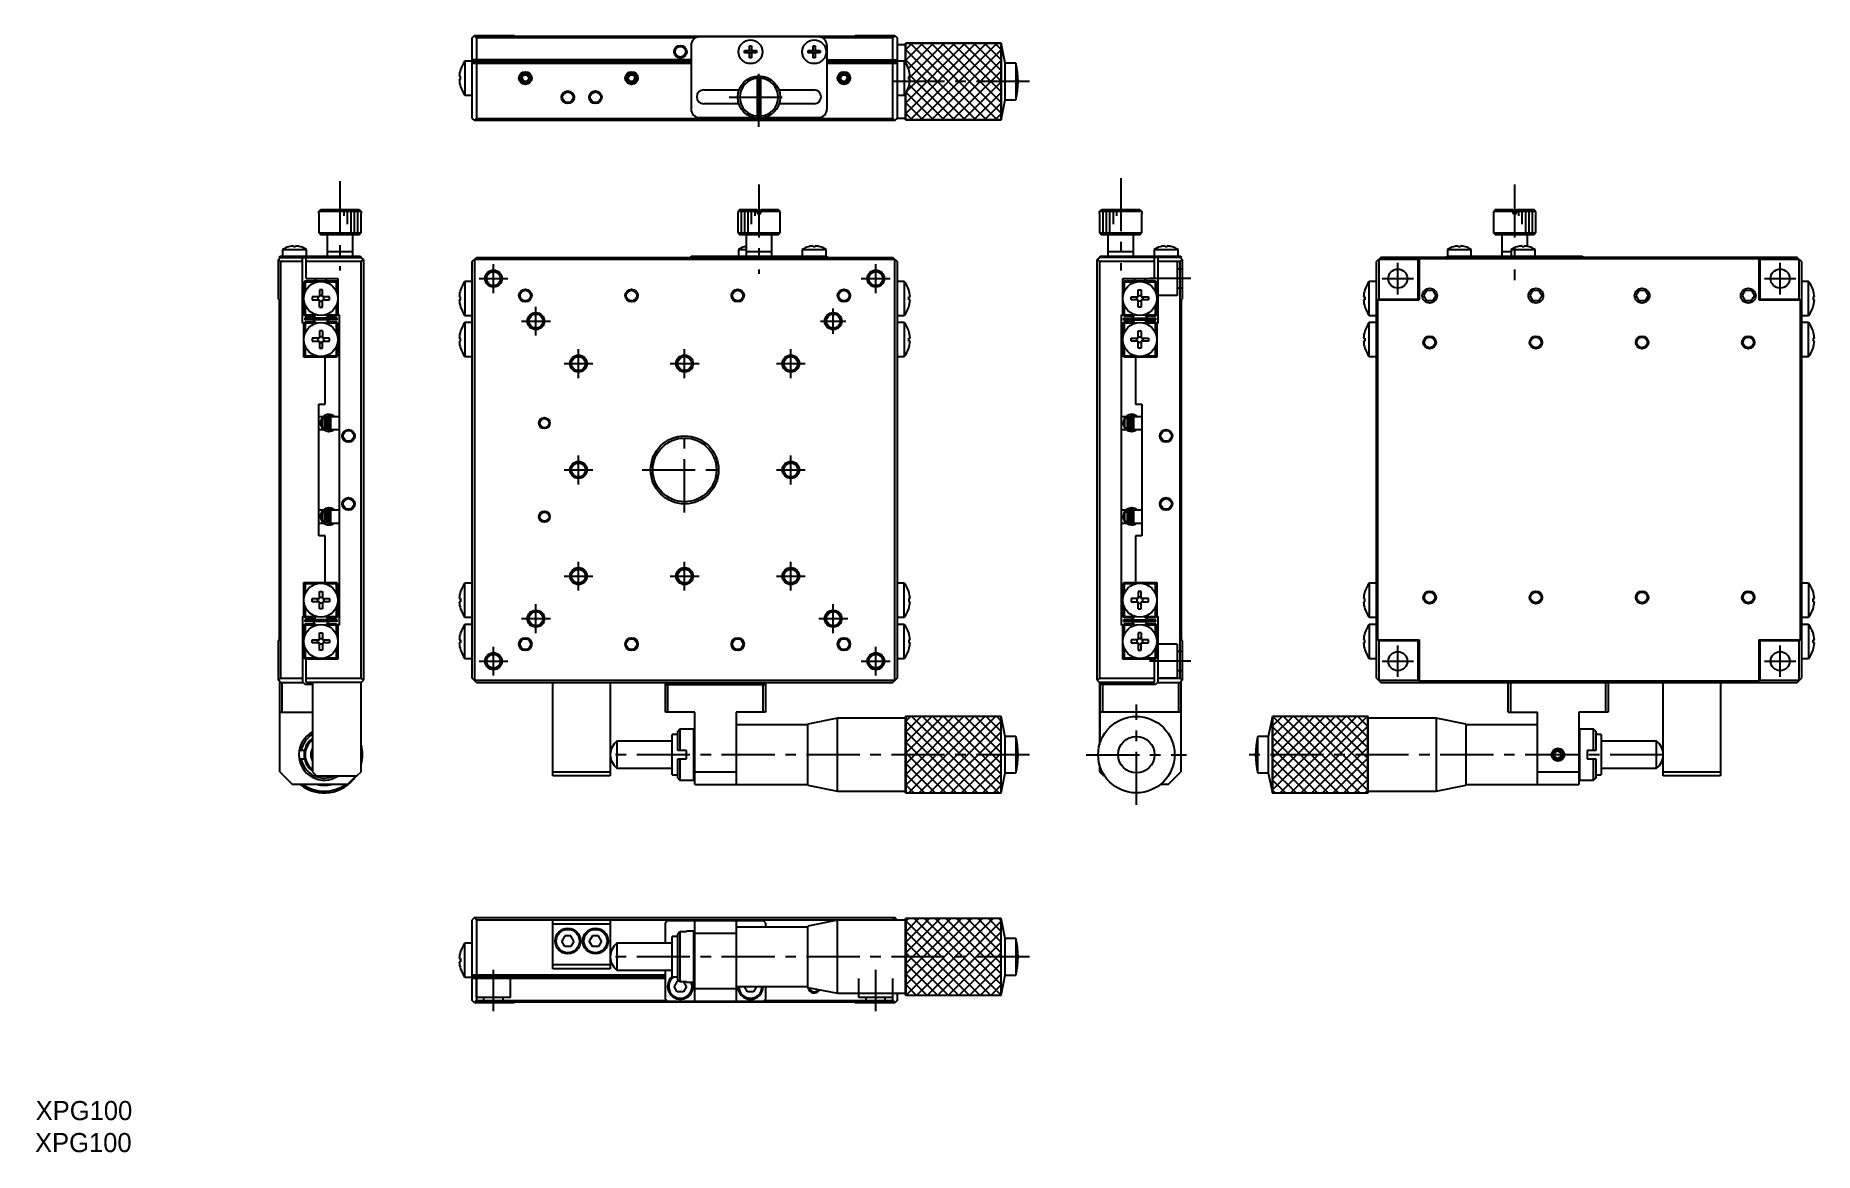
# Model space of a CAD drawing. Extents: x -23 to 395, y 12 to 275.
import ezdxf

# ---------------------------------------------------------------- set-up
doc = ezdxf.new("R2010")
doc.units = 0
doc.header["$LTSCALE"] = 10
doc.linetypes.add('CENTER', pattern=[2, 1.25, -0.25, 0.25, -0.25])
doc.linetypes.add('DASHED', pattern=[3.5, 2, -1.5])
doc.layers.get('0').update_dxf_attribs({"linetype": 'CONTINUOUS'})
doc.layers.add('CENTER', color=1, linetype='CENTER')
doc.styles.get("Standard").update_dxf_attribs({"font": 'FGP教科書体NT-M'})

msp = doc.modelspace()

# ---------------------------------------------------------------- texts
at = {"color": 7}
for p in [(-23.315225, 19.629456), (-23.466362, 12.098653)]:
    msp.add_text('XPG100', height=4.5, dxfattribs=at).set_placement(p)

# ---------------------------------------------------------------- linework, layer by layer
at = {"color": 7, "linetype": 'CONTINUOUS'}
for p, q in [((79.48255, 274.278625), (79.98255, 274.778625)), ((79.48255, 255.278625), (79.48255, 274.278625)), ((79.98255, 274.778625), (80.48255, 274.278625)), ((79.98255, 274.778625), (89.28255, 274.778625)), ((80.48255, 274.278625), (80.48255, 269.078625)), ((132.11077, 274.278625), (80.48255, 274.278625)), ((89.48255, 274.578625), (89.28255, 274.778625)), ((169.48255, 274.578625), (89.48255, 274.578625)), ((130.98255, 272.478625), (130.98255, 257.478625)), ((160.98255, 274.478625), (132.98255, 274.478625)), ((144.72255, 272.377764), (145.24255, 272.377764)), ((144.72255, 271.238625), (144.72255, 272.377764)), ((145.24255, 272.377764), (145.24255, 271.238625)), ((159.72255, 272.377764), (160.24255, 272.377764)), ((159.72255, 271.238625), (159.72255, 272.377764)), ((160.24255, 272.377764), (160.24255, 271.238625)), ((178.48255, 274.278625), (161.854329, 274.278625)), ((162.98255, 272.478625), (162.98255, 257.478625)), ((169.68255, 274.778625), (169.48255, 274.578625)), ((169.68255, 274.778625), (178.98255, 274.778625)), ((178.48255, 274.278625), (178.98255, 274.778625)), ((178.48255, 269.078625), (178.48255, 274.278625)), ((178.98255, 274.778625), (179.48255, 274.278625)), ((179.48255, 274.278625), (179.48255, 255.278625)), ((181.48255, 272.578625), (179.48255, 272.578625)), ((203.98255, 260.528308), (203.98255, 272.978625)), ((204.98255, 268.278625), (203.98255, 272.978625)), ((77.759074, 268.778625), (77.759074, 260.778625)), ((130.98255, 268.778625), (77.759074, 268.778625)), ((130.98255, 269.078625), (79.48255, 269.078625)), ((79.78255, 268.778625), (79.48255, 268.478625)), ((79.48255, 268.278625), (130.98255, 268.278625)), ((79.78255, 268.478625), (79.63255, 268.628625)), ((79.78255, 268.478625), (79.78255, 268.278625)), ((130.98255, 268.478625), (79.78255, 268.478625)), ((80.48255, 268.278625), (80.48255, 255.278625)), ((143.58341, 270.718625), (143.58341, 271.238625)), ((143.58341, 271.238625), (144.72255, 271.238625)), ((144.72255, 270.718625), (143.58341, 270.718625)), ((144.653108, 270.718625), (144.653108, 271.238625)), ((144.72255, 271.308067), (145.24255, 271.308067)), ((144.72255, 269.579486), (144.72255, 270.718625)), ((145.24255, 270.649183), (144.72255, 270.649183)), ((145.24255, 269.579486), (144.72255, 269.579486)), ((145.24255, 271.238625), (146.381689, 271.238625)), ((145.24255, 270.718625), (145.24255, 269.579486)), ((146.381689, 270.718625), (145.24255, 270.718625)), ((145.311991, 271.238625), (145.311991, 270.718625)), ((146.381689, 271.238625), (146.381689, 270.718625)), ((158.58341, 270.718625), (158.58341, 271.238625)), ((158.58341, 271.238625), (159.72255, 271.238625)), ((159.72255, 270.718625), (158.58341, 270.718625)), ((159.653108, 270.718625), (159.653108, 271.238625)), ((159.72255, 271.308067), (160.24255, 271.308067)), ((159.72255, 269.579486), (159.72255, 270.718625)), ((160.24255, 270.649183), (159.72255, 270.649183)), ((160.24255, 269.579486), (159.72255, 269.579486)), ((160.24255, 271.238625), (161.381689, 271.238625)), ((160.24255, 270.718625), (160.24255, 269.579486)), ((161.381689, 270.718625), (160.24255, 270.718625)), ((160.311991, 271.238625), (160.311991, 270.718625)), ((161.381689, 271.238625), (161.381689, 270.718625)), ((162.98255, 269.078625), (179.48255, 269.078625)), ((181.206025, 268.778625), (162.98255, 268.778625)), ((179.18255, 268.478625), (162.98255, 268.478625)), ((162.98255, 268.278625), (179.48255, 268.278625)), ((178.48255, 255.278625), (178.48255, 268.278625)), ((179.48255, 268.478625), (179.18255, 268.778625)), ((179.33255, 268.628625), (179.18255, 268.478625)), ((179.18255, 268.278625), (179.18255, 268.478625)), ((181.206025, 268.778625), (181.206025, 260.778625)), ((207.48255, 268.278625), (204.98255, 268.278625)), ((204.98255, 259.678625), (204.98255, 268.278625)), ((207.48255, 268.278625), (207.48255, 259.678625)), ((76.719967, 265.138625), (76.402519, 265.138625)), ((76.402519, 264.418625), (76.719967, 264.418625)), ((76.719967, 266.814056), (76.710918, 266.818469)), ((76.719967, 264.418625), (76.719967, 265.138625)), ((91.116524, 264.778625), (91.549537, 265.528625)), ((91.116524, 264.778625), (91.549537, 264.028625)), ((91.549537, 265.528625), (92.415562, 265.528625)), ((91.549537, 264.028625), (92.415562, 264.028625)), ((92.415562, 265.528625), (92.848575, 264.778625)), ((92.415562, 264.028625), (92.848575, 264.778625)), ((116.116524, 264.778625), (116.549537, 265.528625)), ((116.116524, 264.778625), (116.549537, 264.028625)), ((116.549537, 265.528625), (117.415562, 265.528625)), ((116.549537, 264.028625), (117.415562, 264.028625)), ((117.415562, 265.528625), (117.848575, 264.778625)), ((117.415562, 264.028625), (117.848575, 264.778625)), ((146.58255, 265.2626), (146.58255, 255.294651)), ((147.38255, 255.294651), (147.38255, 265.2626)), ((166.116524, 264.778625), (166.549537, 265.528625)), ((166.116524, 264.778625), (166.549537, 264.028625)), ((166.549537, 265.528625), (167.415562, 265.528625)), ((166.549537, 264.028625), (167.415562, 264.028625)), ((167.415562, 265.528625), (167.848575, 264.778625)), ((167.415562, 264.028625), (167.848575, 264.778625)), ((182.245132, 266.814056), (182.254181, 266.818469)), ((76.710918, 262.738781), (76.719967, 262.743195)), ((77.759074, 260.778625), (79.48255, 260.778625)), ((133.98255, 262.028625), (142.298801, 262.028625)), ((151.666298, 262.028625), (159.98255, 262.028625)), ((179.48255, 260.778625), (181.206025, 260.778625)), ((182.254181, 262.738781), (182.245132, 262.743195)), ((203.98255, 254.978625), (204.98255, 259.678625)), ((204.98255, 259.678625), (207.48255, 259.678625)), ((132.98255, 255.478625), (145.58255, 255.478625)), ((142.228867, 258.728625), (133.98255, 258.728625)), ((148.38255, 255.478625), (160.98255, 255.478625)), ((159.98255, 258.728625), (151.736232, 258.728625)), ((79.48255, 255.278625), (79.98255, 254.778625)), ((79.98255, 254.778625), (80.48255, 255.278625)), ((178.98255, 254.778625), (79.98255, 254.778625)), ((80.48255, 255.278625), (178.48255, 255.278625)), ((178.48255, 255.278625), (178.98255, 254.778625)), ((178.98255, 254.778625), (179.48255, 255.278625)), ((179.48255, 255.378625), (181.48255, 255.378625)), ((43.340486, 232.904432), (43.356512, 232.904432)), ((43.340486, 232.904432), (43.340486, 228.404432)), ((43.356512, 233.404432), (43.858299, 233.904432)), ((53.32446, 233.404432), (43.356512, 233.404432)), ((43.356512, 232.904432), (43.356512, 233.404432)), ((43.858299, 233.904432), (52.822673, 233.904432)), ((52.822673, 233.904432), (53.32446, 233.404432)), ((53.32446, 233.404432), (53.32446, 232.904432)), ((53.32446, 232.904432), (53.340486, 232.904432)), ((53.340486, 228.404432), (53.340486, 232.904432)), ((142.48255, 233.904432), (141.98255, 233.404432)), ((146.58255, 233.404432), (141.98255, 233.404432)), ((141.98255, 233.404432), (141.98255, 228.404432)), ((142.48255, 233.904432), (146.58255, 233.904432)), ((146.58255, 233.904432), (146.58255, 232.904432)), ((146.58255, 232.904432), (147.38255, 232.904432)), ((147.38255, 233.904432), (151.48255, 233.904432)), ((147.38255, 232.904432), (147.38255, 233.904432)), ((151.98255, 233.404432), (147.38255, 233.404432)), ((151.98255, 233.404432), (151.48255, 233.904432)), ((151.98255, 228.404432), (151.98255, 233.404432)), ((227.142861, 232.904432), (227.158886, 232.904432)), ((227.142861, 232.904432), (227.142861, 228.404432)), ((227.158886, 233.404432), (227.660674, 233.904432)), ((227.158886, 232.904432), (227.158886, 233.404432)), ((237.126835, 233.404432), (227.158886, 233.404432)), ((227.660674, 233.904432), (236.625048, 233.904432)), ((236.625048, 233.904432), (237.126835, 233.404432)), ((237.126835, 233.404432), (237.126835, 232.904432)), ((237.126835, 232.904432), (237.142861, 232.904432)), ((237.142861, 228.404432), (237.142861, 232.904432)), ((320.395292, 233.904432), (319.895292, 233.404432)), ((324.495292, 233.404432), (319.895292, 233.404432)), ((319.895292, 233.404432), (319.895292, 228.404432)), ((320.395292, 233.904432), (324.495292, 233.904432)), ((324.495292, 233.904432), (324.495292, 232.904432)), ((324.495292, 232.904432), (325.295292, 232.904432)), ((325.295292, 233.904432), (329.395292, 233.904432)), ((325.295292, 232.904432), (325.295292, 233.904432)), ((329.895292, 233.404432), (325.295292, 233.404432)), ((329.895292, 233.404432), (329.395292, 233.904432)), ((329.895292, 228.404432), (329.895292, 233.404432)), ((43.340486, 228.404432), (53.340486, 228.404432)), ((43.340486, 228.404432), (43.840486, 227.904432)), ((52.840486, 227.904432), (43.840486, 227.904432)), ((45.340486, 227.904432), (45.340486, 222.904432)), ((51.340486, 222.904432), (51.340486, 227.904432)), ((52.840486, 227.904432), (53.340486, 228.404432)), ((141.98255, 228.404432), (151.98255, 228.404432)), ((141.98255, 228.404432), (142.48255, 227.904432)), ((151.48255, 227.904432), (142.48255, 227.904432)), ((143.98255, 227.904432), (143.98255, 222.904432)), ((149.98255, 222.904432), (149.98255, 227.904432)), ((151.48255, 227.904432), (151.98255, 228.404432)), ((227.142861, 228.404432), (237.142861, 228.404432)), ((227.142861, 228.404432), (227.642861, 227.904432)), ((236.642861, 227.904432), (227.642861, 227.904432)), ((229.142861, 227.904432), (229.142861, 222.904432)), ((235.142861, 222.904432), (235.142861, 227.904432)), ((236.642861, 227.904432), (237.142861, 228.404432)), ((319.895292, 228.404432), (320.395292, 227.904432)), ((319.895292, 228.404432), (329.895292, 228.404432)), ((329.395292, 227.904432), (320.395292, 227.904432)), ((321.895292, 227.904432), (321.895292, 222.904432)), ((327.895292, 225.196507), (327.895292, 227.904432)), ((329.395292, 227.904432), (329.895292, 228.404432)), ((33.840486, 222.104432), (34.340486, 222.604432)), ((34.340486, 221.604432), (33.840486, 222.104432)), ((33.840486, 212.804432), (33.840486, 222.104432)), ((34.140486, 222.604432), (34.140486, 222.904432)), ((34.140486, 222.904432), (53.140486, 222.904432)), ((34.140486, 222.604432), (53.340486, 222.604432)), ((34.840486, 224.446895), (40.440486, 224.446895)), ((34.840486, 224.446895), (34.840486, 222.904432)), ((36.241347, 225.097636), (36.238338, 225.103805)), ((37.380486, 225.097636), (37.380486, 225.290893)), ((37.900486, 225.097636), (37.380486, 225.097636)), ((37.900486, 225.290893), (37.900486, 225.097636)), ((39.042634, 225.103805), (39.039625, 225.097636)), ((39.540486, 207.104432), (39.540486, 222.604432)), ((40.340486, 217.604432), (40.340486, 222.604432)), ((40.440486, 222.904432), (40.440486, 224.446895)), ((51.340486, 223.904432), (45.340486, 223.904432)), ((53.140486, 222.904432), (53.140486, 222.604432)), ((53.840486, 222.104432), (53.340486, 222.604432)), ((53.340486, 221.604432), (53.840486, 222.104432)), ((53.840486, 222.104432), (53.840486, 123.104432)), ((79.48255, 221.604432), (80.48255, 222.604432)), ((79.98255, 222.104432), (79.98255, 123.104432)), ((178.98255, 222.104432), (79.98255, 222.104432)), ((80.48255, 222.604432), (178.48255, 222.604432)), ((130.98255, 222.604432), (130.98255, 222.904432)), ((130.98255, 222.904432), (162.98255, 222.904432)), ((142.18255, 224.446895), (143.98255, 224.446895)), ((142.18255, 224.446895), (142.18255, 222.904432)), ((143.58341, 225.097636), (143.580402, 225.103805)), ((149.98255, 223.904432), (143.98255, 223.904432)), ((157.18255, 224.446895), (162.78255, 224.446895)), ((157.18255, 224.446895), (157.18255, 222.904432)), ((158.58341, 225.097636), (158.580402, 225.103805)), ((159.72255, 225.097636), (159.72255, 225.290893)), ((160.24255, 225.097636), (159.72255, 225.097636)), ((160.24255, 225.290893), (160.24255, 225.097636)), ((161.384697, 225.103805), (161.381689, 225.097636)), ((162.78255, 222.904432), (162.78255, 224.446895)), ((162.98255, 222.904432), (162.98255, 222.604432)), ((178.48255, 222.604432), (179.48255, 221.604432)), ((178.98255, 123.104432), (178.98255, 222.104432)), ((227.142861, 222.604432), (226.642861, 222.104432)), ((226.642861, 222.104432), (227.142861, 221.604432)), ((226.642861, 123.104432), (226.642861, 222.104432)), ((246.342861, 222.604432), (227.142861, 222.604432)), ((227.342861, 222.604432), (227.342861, 222.904432)), ((227.342861, 222.904432), (246.342861, 222.904432)), ((235.142861, 223.904432), (229.142861, 223.904432)), ((240.042861, 224.446895), (245.642861, 224.446895)), ((240.042861, 224.446895), (240.042861, 222.904432)), ((240.142861, 217.604432), (240.142861, 222.604432)), ((240.942861, 207.104432), (240.942861, 222.604432)), ((241.443721, 225.097636), (241.440713, 225.103805)), ((242.582861, 225.097636), (242.582861, 225.290893)), ((243.102861, 225.097636), (242.582861, 225.097636)), ((243.102861, 225.290893), (243.102861, 225.097636)), ((244.245008, 225.103805), (244.242, 225.097636)), ((245.642861, 222.904432), (245.642861, 224.446895)), ((246.142861, 222.604432), (246.642861, 222.104432)), ((246.642861, 222.104432), (246.142861, 221.604432)), ((246.342861, 222.904432), (246.342861, 222.604432)), ((246.642861, 222.104432), (246.642861, 212.804432)), ((293.395292, 222.604432), (292.395292, 221.604432)), ((292.895292, 222.104432), (292.895292, 212.804432)), ((302.195292, 222.104432), (292.895292, 222.104432)), ((391.395292, 222.604432), (293.395292, 222.604432)), ((302.195292, 222.104432), (302.395292, 222.304432)), ((302.195292, 212.804432), (302.195292, 222.104432)), ((302.395292, 222.304432), (382.395292, 222.304432)), ((302.395292, 222.304432), (302.395292, 212.604432)), ((308.895292, 222.604432), (308.895292, 222.904432)), ((308.895292, 222.904432), (340.895292, 222.904432)), ((309.095292, 224.446895), (309.095292, 222.904432)), ((309.095292, 224.446895), (314.695292, 224.446895)), ((310.496152, 225.097636), (310.493144, 225.103805)), ((311.635292, 225.097636), (311.635292, 225.290893)), ((312.155292, 225.097636), (311.635292, 225.097636)), ((312.155292, 225.290893), (312.155292, 225.097636)), ((313.297439, 225.103805), (313.294431, 225.097636)), ((314.695292, 222.904432), (314.695292, 224.446895)), ((324.095292, 223.904432), (321.895292, 223.904432)), ((324.095292, 224.446895), (324.095292, 222.904432)), ((324.095292, 224.446895), (329.695292, 224.446895)), ((325.496152, 225.097636), (325.493144, 225.103805)), ((326.635292, 225.097636), (326.635292, 225.290893)), ((327.155292, 225.097636), (326.635292, 225.097636)), ((327.155292, 225.290893), (327.155292, 225.097636)), ((328.297439, 225.103805), (328.294431, 225.097636)), ((329.695292, 222.904432), (329.695292, 224.446895)), ((340.895292, 222.904432), (340.895292, 222.604432)), ((382.395292, 222.304432), (382.595292, 222.104432)), ((382.395292, 222.304432), (382.395292, 212.604432)), ((391.895292, 222.104432), (382.595292, 222.104432)), ((382.595292, 222.104432), (382.595292, 212.804432)), ((392.395292, 221.604432), (391.395292, 222.604432)), ((391.895292, 212.804432), (391.895292, 222.104432)), ((39.540486, 221.604432), (34.340486, 221.604432)), ((34.340486, 221.604432), (34.340486, 123.604432)), ((53.340486, 221.604432), (40.340486, 221.604432)), ((53.340486, 123.604432), (53.340486, 221.604432)), ((79.48255, 123.604432), (79.48255, 221.604432)), ((179.48255, 221.604432), (179.48255, 123.604432)), ((240.142861, 221.604432), (227.142861, 221.604432)), ((227.142861, 221.604432), (227.142861, 123.604432)), ((246.142861, 221.604432), (240.942861, 221.604432)), ((246.142861, 123.604432), (246.142861, 221.604432)), ((292.395292, 123.604432), (292.395292, 221.604432)), ((392.395292, 221.604432), (392.395292, 123.604432)), ((40.140486, 217.104432), (39.840486, 216.804432)), ((39.840486, 209.104432), (39.840486, 216.804432)), ((39.990486, 216.954432), (40.140486, 216.804432)), ((40.140486, 217.104432), (47.540486, 217.104432)), ((40.140486, 216.804432), (40.140486, 214.4743)), ((42.755359, 216.804432), (40.140486, 216.804432)), ((40.340486, 217.604432), (47.840486, 217.604432)), ((42.340486, 217.604432), (42.840486, 217.104432)), ((44.200486, 214.989862), (43.480486, 214.989862)), ((43.480486, 214.989862), (43.480486, 213.314432)), ((44.200486, 213.642461), (43.480486, 213.642461)), ((44.200486, 213.314432), (44.200486, 214.989862)), ((44.840486, 217.104432), (45.340486, 217.604432)), ((47.540486, 216.804432), (44.925613, 216.804432)), ((47.840486, 216.804432), (47.540486, 217.104432)), ((47.540486, 216.804432), (47.690486, 216.954432)), ((47.540486, 214.4743), (47.540486, 216.804432)), ((47.840486, 217.604432), (47.840486, 209.104432)), ((76.719967, 214.989862), (76.710918, 214.994276)), ((77.759074, 216.954432), (77.759074, 208.954432)), ((79.48255, 216.954432), (77.759074, 216.954432)), ((181.206025, 216.954432), (179.48255, 216.954432)), ((181.206025, 216.954432), (181.206025, 208.954432)), ((182.245132, 214.989862), (182.254181, 214.994276)), ((232.642861, 217.604432), (240.142861, 217.604432)), ((232.642861, 209.104432), (232.642861, 217.604432)), ((232.642861, 216.804432), (232.942861, 217.104432)), ((232.792861, 216.954432), (232.942861, 216.804432)), ((232.942861, 217.104432), (240.342861, 217.104432)), ((232.942861, 216.804432), (232.942861, 214.4743)), ((235.557734, 216.804432), (232.942861, 216.804432)), ((235.142861, 217.604432), (235.642861, 217.104432)), ((236.282861, 214.989862), (237.002861, 214.989862)), ((236.282861, 213.314432), (236.282861, 214.989862)), ((236.282861, 213.642461), (237.002861, 213.642461)), ((237.002861, 214.989862), (237.002861, 213.314432)), ((237.642861, 217.104432), (238.142861, 217.604432)), ((240.342861, 216.804432), (237.727987, 216.804432)), ((240.342861, 217.104432), (240.642861, 216.804432)), ((240.342861, 216.804432), (240.492861, 216.954432)), ((240.342861, 214.4743), (240.342861, 216.804432)), ((240.642861, 216.804432), (240.642861, 209.104432)), ((289.62366, 214.994276), (289.632709, 214.989862)), ((292.395292, 216.954432), (290.671816, 216.954432)), ((290.671816, 208.954432), (290.671816, 216.954432)), ((304.184954, 214.860917), (303.451975, 213.617504)), ((303.451975, 213.617504), (304.162313, 212.361019)), ((304.184954, 214.860917), (305.628271, 214.847845)), ((306.338608, 213.59136), (305.605629, 212.347947)), ((305.628271, 214.847845), (306.338608, 213.59136)), ((329.184954, 214.860917), (328.451975, 213.617504)), ((328.451975, 213.617504), (329.162313, 212.361019)), ((329.184954, 214.860917), (330.628271, 214.847845)), ((331.338608, 213.59136), (330.605629, 212.347947)), ((330.628271, 214.847845), (331.338608, 213.59136)), ((354.184954, 214.860917), (353.451975, 213.617504)), ((353.451975, 213.617504), (354.162313, 212.361019)), ((354.184954, 214.860917), (355.628271, 214.847845)), ((356.338608, 213.59136), (355.605629, 212.347947)), ((355.628271, 214.847845), (356.338608, 213.59136)), ((379.184954, 214.860917), (378.451975, 213.617504)), ((378.451975, 213.617504), (379.162313, 212.361019)), ((379.184954, 214.860917), (380.628271, 214.847845)), ((381.338608, 213.59136), (380.605629, 212.347947)), ((380.628271, 214.847845), (381.338608, 213.59136)), ((394.118767, 216.954432), (392.395292, 216.954432)), ((394.118767, 208.954432), (394.118767, 216.954432)), ((395.166923, 214.994276), (395.157874, 214.989862)), ((33.840486, 212.804432), (34.040486, 212.604432)), ((34.040486, 212.604432), (34.040486, 132.604432)), ((40.140486, 211.434563), (40.140486, 209.104432)), ((43.480486, 213.314432), (41.805056, 213.314432)), ((41.805056, 213.314432), (41.805056, 212.594432)), ((41.805056, 212.594432), (43.480486, 212.594432)), ((43.152457, 213.314432), (43.152457, 212.594432)), ((43.480486, 210.919001), (43.480486, 212.594432)), ((43.480486, 212.266403), (44.200486, 212.266403)), ((43.480486, 210.919001), (44.200486, 210.919001)), ((45.875917, 213.314432), (44.200486, 213.314432)), ((44.200486, 210.919001), (44.200486, 212.594432)), ((44.200486, 212.594432), (45.875917, 212.594432)), ((44.528515, 212.594432), (44.528515, 213.314432)), ((45.875917, 212.594432), (45.875917, 213.314432)), ((47.540486, 209.104432), (47.540486, 211.434563)), ((76.719967, 213.314432), (76.402519, 213.314432)), ((76.402519, 212.594432), (76.719967, 212.594432)), ((76.710918, 210.914588), (76.719967, 210.919001)), ((76.719967, 212.594432), (76.719967, 213.314432)), ((182.245132, 213.314432), (182.56258, 213.314432)), ((182.245132, 212.594432), (182.245132, 213.314432)), ((182.56258, 212.594432), (182.245132, 212.594432)), ((182.254181, 210.914588), (182.245132, 210.919001)), ((232.942861, 211.434563), (232.942861, 209.104432)), ((234.60743, 213.314432), (236.282861, 213.314432)), ((234.60743, 212.594432), (234.60743, 213.314432)), ((236.282861, 212.594432), (234.60743, 212.594432)), ((235.954832, 212.594432), (235.954832, 213.314432)), ((236.282861, 210.919001), (236.282861, 212.594432)), ((237.002861, 212.266403), (236.282861, 212.266403)), ((237.002861, 210.919001), (236.282861, 210.919001)), ((237.002861, 213.314432), (238.678291, 213.314432)), ((238.678291, 212.594432), (237.002861, 212.594432)), ((237.002861, 212.594432), (237.002861, 210.919001)), ((237.33089, 213.314432), (237.33089, 212.594432)), ((238.678291, 213.314432), (238.678291, 212.594432)), ((240.342861, 209.104432), (240.342861, 211.434563)), ((246.442861, 212.604432), (246.642861, 212.804432)), ((246.442861, 132.604432), (246.442861, 212.604432)), ((289.315261, 213.314432), (289.632709, 213.314432)), ((289.632709, 212.594432), (289.315261, 212.594432)), ((289.632709, 210.919001), (289.62366, 210.914588)), ((289.632709, 213.314432), (289.632709, 212.594432)), ((292.695292, 212.604432), (292.895292, 212.804432)), ((292.695292, 132.604432), (292.695292, 212.604432)), ((292.695292, 212.604432), (302.395292, 212.604432)), ((292.895292, 212.804432), (302.195292, 212.804432)), ((302.395292, 212.604432), (302.195292, 212.804432)), ((305.605629, 212.347947), (304.162313, 212.361019)), ((330.605629, 212.347947), (329.162313, 212.361019)), ((355.605629, 212.347947), (354.162313, 212.361019)), ((380.605629, 212.347947), (379.162313, 212.361019)), ((382.395292, 212.604432), (382.595292, 212.804432)), ((382.395292, 212.604432), (392.095292, 212.604432)), ((382.595292, 212.804432), (391.895292, 212.804432)), ((391.895292, 212.804432), (392.095292, 212.604432)), ((392.095292, 212.604432), (392.095292, 132.604432)), ((395.475322, 213.314432), (395.157874, 213.314432)), ((395.157874, 213.314432), (395.157874, 212.594432)), ((395.157874, 212.594432), (395.475322, 212.594432)), ((395.157874, 210.919001), (395.166923, 210.914588)), ((39.840486, 207.104432), (39.540486, 207.104432)), ((40.140486, 208.804432), (39.840486, 209.104432)), ((39.840486, 207.104432), (40.140486, 207.404432)), ((39.840486, 199.104432), (39.840486, 207.104432)), ((40.140486, 209.104432), (39.990486, 208.954432)), ((39.990486, 207.254432), (40.140486, 207.104432)), ((40.040486, 208.304432), (40.040486, 207.904432)), ((47.640486, 208.304432), (40.040486, 208.304432)), ((47.640486, 207.904432), (40.040486, 207.904432)), ((40.140486, 209.104432), (42.630777, 209.104432)), ((42.330777, 208.804432), (40.140486, 208.804432)), ((40.140486, 207.404432), (42.330777, 207.404432)), ((42.630777, 207.104432), (40.140486, 207.104432)), ((40.140486, 207.104432), (40.140486, 204.7743)), ((42.727211, 209.112477), (41.919166, 208.304432)), ((41.919166, 207.904432), (42.727211, 207.096387)), ((42.782366, 207.111942), (41.989876, 207.904432)), ((42.330777, 208.804432), (42.659188, 209.132844)), ((42.659189, 207.07602), (42.330777, 207.404432)), ((44.200486, 205.289862), (43.480486, 205.289862)), ((43.480486, 205.289862), (43.480486, 203.614432)), ((44.200486, 205.289862), (44.200486, 203.614432)), ((44.898606, 209.096922), (45.691096, 208.304432)), ((45.761806, 208.304432), (44.953761, 209.112477)), ((44.953761, 207.096387), (45.761806, 207.904432)), ((45.021783, 209.132843), (45.3502, 208.804437)), ((45.350195, 207.404432), (45.021783, 207.07602)), ((45.050195, 209.104432), (47.540486, 209.104432)), ((47.540486, 207.104432), (45.050195, 207.104432)), ((47.540486, 208.804432), (45.350195, 208.804432)), ((45.350195, 207.404432), (47.540486, 207.404432)), ((47.690486, 208.954432), (47.540486, 209.104432)), ((47.840486, 209.104432), (47.540486, 208.804432)), ((47.840486, 207.104432), (47.540486, 207.404432)), ((47.540486, 207.104432), (47.690486, 207.254432)), ((47.540486, 204.7743), (47.540486, 207.104432)), ((47.640486, 207.904432), (47.640486, 208.304432)), ((47.840486, 209.104432), (48.140486, 209.104432)), ((47.840486, 207.104432), (47.840486, 199.404432)), ((48.140486, 209.104432), (48.140486, 136.104432)), ((76.719967, 205.289862), (76.710918, 205.294276)), ((77.759074, 208.954432), (79.48255, 208.954432)), ((79.48255, 207.254432), (77.759074, 207.254432)), ((77.759074, 207.254432), (77.759074, 199.254432)), ((179.48255, 208.954432), (181.206025, 208.954432)), ((181.206025, 207.254432), (179.48255, 207.254432)), ((181.206025, 207.254432), (181.206025, 199.254432)), ((182.245132, 205.289862), (182.254181, 205.294276)), ((232.342861, 209.104432), (232.642861, 209.104432)), ((232.342861, 136.104432), (232.342861, 209.104432)), ((232.942861, 208.804432), (232.642861, 209.104432)), ((232.642861, 207.104432), (232.942861, 207.404432)), ((232.642861, 199.404432), (232.642861, 207.104432)), ((232.942861, 209.104432), (232.792861, 208.954432)), ((232.792861, 207.254432), (232.942861, 207.104432)), ((232.842861, 208.304432), (240.442861, 208.304432)), ((232.842861, 208.304432), (232.842861, 207.904432)), ((232.842861, 207.904432), (240.442861, 207.904432)), ((232.942861, 209.104432), (235.433152, 209.104432)), ((235.133152, 208.804432), (232.942861, 208.804432)), ((232.942861, 207.404432), (235.133152, 207.404432)), ((235.433152, 207.104432), (232.942861, 207.104432)), ((232.942861, 207.104432), (232.942861, 204.7743)), ((235.529585, 209.112477), (234.72154, 208.304432)), ((234.72154, 207.904432), (235.529585, 207.096387)), ((234.792251, 208.304432), (235.584741, 209.096922)), ((235.133152, 208.804432), (235.461564, 209.132844)), ((235.461564, 207.07602), (235.133152, 207.404432)), ((236.282861, 205.289862), (237.002861, 205.289862)), ((236.282861, 203.614432), (236.282861, 205.289862)), ((237.002861, 205.289862), (237.002861, 203.614432)), ((238.49347, 207.904432), (237.70098, 207.111942)), ((238.564181, 208.304432), (237.756136, 209.112477)), ((237.756136, 207.096387), (238.564181, 207.904432)), ((238.152569, 207.404432), (237.824157, 207.076021)), ((237.824158, 209.132843), (238.152569, 208.804432)), ((237.852569, 209.104432), (240.342861, 209.104432)), ((240.342861, 207.104432), (237.852569, 207.104432)), ((240.342861, 208.804432), (238.152569, 208.804432)), ((238.152569, 207.404432), (240.342861, 207.404432)), ((240.492861, 208.954432), (240.342861, 209.104432)), ((240.642861, 209.104432), (240.342861, 208.804432)), ((240.342861, 207.404432), (240.642861, 207.104432)), ((240.342861, 207.104432), (240.492861, 207.254432)), ((240.342861, 204.7743), (240.342861, 207.104432)), ((240.442861, 207.904432), (240.442861, 208.304432)), ((240.942861, 207.104432), (240.642861, 207.104432)), ((240.642861, 207.104432), (240.642861, 199.104432)), ((289.62366, 205.294276), (289.632709, 205.289862)), ((290.671816, 208.954432), (292.395292, 208.954432)), ((290.671816, 199.254432), (290.671816, 207.254432)), ((292.395292, 207.254432), (290.671816, 207.254432)), ((392.395292, 208.954432), (394.118767, 208.954432)), ((394.118767, 207.254432), (392.395292, 207.254432)), ((394.118767, 199.254432), (394.118767, 207.254432)), ((395.166923, 205.294276), (395.157874, 205.289862)), ((40.140486, 201.734563), (40.140486, 199.404432)), ((41.805056, 203.614432), (41.805056, 202.894432)), ((43.480486, 203.614432), (41.805056, 203.614432)), ((41.805056, 202.894432), (43.480486, 202.894432)), ((43.152457, 203.614432), (43.152457, 202.894432)), ((44.200486, 203.942461), (43.480486, 203.942461)), ((43.480486, 202.894432), (43.480486, 201.219001)), ((43.480486, 202.566403), (44.200486, 202.566403)), ((43.480486, 201.219001), (44.200486, 201.219001)), ((45.875917, 203.614432), (44.200486, 203.614432)), ((44.200486, 202.894432), (45.875917, 202.894432)), ((44.200486, 201.219001), (44.200486, 202.894432)), ((44.528515, 202.894432), (44.528515, 203.614432)), ((45.875917, 202.894432), (45.875917, 203.614432)), ((47.540486, 199.404432), (47.540486, 201.734563)), ((76.719967, 203.614432), (76.402519, 203.614432)), ((76.402519, 202.894432), (76.719967, 202.894432)), ((76.710918, 201.214588), (76.719967, 201.219001)), ((76.719967, 202.894432), (76.719967, 203.614432)), ((182.245132, 203.614432), (182.56258, 203.614432)), ((182.245132, 202.894432), (182.245132, 203.614432)), ((182.56258, 202.894432), (182.245132, 202.894432)), ((182.254181, 201.214588), (182.245132, 201.219001)), ((232.942861, 201.734563), (232.942861, 199.404432)), ((234.60743, 203.614432), (236.282861, 203.614432)), ((234.60743, 202.894432), (234.60743, 203.614432)), ((236.282861, 202.894432), (234.60743, 202.894432)), ((235.954832, 202.894432), (235.954832, 203.614432)), ((236.282861, 203.942461), (237.002861, 203.942461)), ((236.282861, 201.219001), (236.282861, 202.894432)), ((237.002861, 202.566403), (236.282861, 202.566403)), ((237.002861, 201.219001), (236.282861, 201.219001)), ((237.002861, 203.614432), (238.678291, 203.614432)), ((237.002861, 202.894432), (237.002861, 201.219001)), ((238.678291, 202.894432), (237.002861, 202.894432)), ((237.33089, 203.614432), (237.33089, 202.894432)), ((238.678291, 203.614432), (238.678291, 202.894432)), ((240.342861, 199.404432), (240.342861, 201.734563)), ((289.315261, 203.614432), (289.632709, 203.614432)), ((289.632709, 202.894432), (289.315261, 202.894432)), ((289.632709, 201.219001), (289.62366, 201.214588)), ((289.632709, 203.614432), (289.632709, 202.894432)), ((395.475322, 203.614432), (395.157874, 203.614432)), ((395.157874, 203.614432), (395.157874, 202.894432)), ((395.157874, 202.894432), (395.475322, 202.894432)), ((395.157874, 201.219001), (395.166923, 201.214588)), ((40.140486, 199.104432), (39.840486, 199.404432)), ((47.540486, 199.104432), (39.840486, 199.104432)), ((40.140486, 199.404432), (39.990486, 199.254432)), ((40.140486, 199.404432), (42.755359, 199.404432)), ((44.840486, 188.104432), (44.840486, 199.104432)), ((44.925613, 199.404432), (47.540486, 199.404432)), ((47.690486, 199.254432), (47.540486, 199.404432)), ((47.540486, 199.104432), (47.840486, 199.404432)), ((77.759074, 199.254432), (79.48255, 199.254432)), ((179.48255, 199.254432), (181.206025, 199.254432)), ((232.942861, 199.104432), (232.642861, 199.404432)), ((232.942861, 199.404432), (232.792861, 199.254432)), ((232.942861, 199.404432), (235.557734, 199.404432)), ((240.642861, 199.104432), (232.942861, 199.104432)), ((235.642861, 199.104432), (235.642861, 188.104432)), ((237.727987, 199.404432), (240.342861, 199.404432)), ((240.492861, 199.254432), (240.342861, 199.404432)), ((240.642861, 199.404432), (240.342861, 199.104432)), ((290.671816, 199.254432), (292.395292, 199.254432)), ((392.395292, 199.254432), (394.118767, 199.254432)), ((43.340486, 188.104432), (44.840486, 188.104432)), ((43.340486, 157.104432), (43.340486, 188.104432)), ((44.35708, 185.104432), (43.340486, 185.104432)), ((44.140486, 184.520947), (44.640486, 185.050115)), ((44.140486, 182.687917), (44.140486, 184.520947)), ((45.140486, 185.104432), (44.640486, 185.104432)), ((44.640486, 185.104432), (44.640486, 182.104432)), ((45.140486, 182.104432), (45.140486, 185.104432)), ((45.522953, 184.604432), (45.140486, 184.604432)), ((45.340486, 185.104432), (45.164047, 185.104432)), ((45.340486, 184.604432), (45.340486, 185.104432)), ((45.522953, 185.443741), (45.522953, 181.893741)), ((46.448048, 185.541466), (45.76801, 185.667787)), ((45.967539, 185.51239), (45.962782, 185.51038)), ((46.000998, 185.525414), (45.967539, 185.51239)), ((45.972953, 181.893741), (45.972953, 185.443741)), ((45.972953, 184.843104), (46.143337, 185.098132)), ((46.140486, 184.604432), (45.972953, 184.604432)), ((46.035059, 185.536754), (46.000998, 185.525414)), ((46.069637, 185.546382), (46.035059, 185.536754)), ((46.104647, 185.554274), (46.069637, 185.546382)), ((46.140002, 185.56041), (46.104647, 185.554274)), ((46.175618, 185.564777), (46.140002, 185.56041)), ((46.140486, 185.104432), (46.140486, 182.104432)), ((48.140486, 185.104432), (46.140486, 185.104432)), ((46.211404, 185.567363), (46.175618, 185.564777)), ((46.247275, 185.568163), (46.211404, 185.567363)), ((46.283142, 185.567173), (46.247275, 185.568163)), ((46.318916, 185.564396), (46.283142, 185.567173)), ((46.35451, 185.559839), (46.318916, 185.564396)), ((46.389836, 185.553513), (46.35451, 185.559839)), ((46.364578, 185.109504), (46.360666, 185.104432)), ((46.368953, 185.115811), (46.364578, 185.109504)), ((46.373763, 185.123312), (46.368953, 185.115811)), ((46.533865, 185.507165), (46.372498, 185.104393)), ((46.378977, 185.13196), (46.373763, 185.123312)), ((46.384563, 185.1417), (46.378977, 185.13196)), ((46.390484, 185.15247), (46.384563, 185.1417)), ((46.424807, 185.545432), (46.389836, 185.553513)), ((46.396704, 185.164202), (46.390484, 185.15247)), ((46.403184, 185.176821), (46.396704, 185.164202)), ((46.409881, 185.190248), (46.403184, 185.176821)), ((46.416754, 185.204398), (46.409881, 185.190248)), ((46.423758, 185.219181), (46.416754, 185.204398)), ((46.430851, 185.234503), (46.423758, 185.219181)), ((46.459338, 185.535617), (46.424807, 185.545432)), ((46.437986, 185.250267), (46.430851, 185.234503)), ((46.445119, 185.266373), (46.437986, 185.250267)), ((46.452204, 185.28272), (46.445119, 185.266373)), ((46.532293, 185.507833), (46.448048, 185.541466)), ((46.459196, 185.299203), (46.452204, 185.28272)), ((46.466052, 185.315719), (46.459196, 185.299203)), ((46.493342, 185.524092), (46.459338, 185.535617)), ((46.472727, 185.332162), (46.466052, 185.315719)), ((46.47918, 185.348429), (46.472727, 185.332162)), ((46.485369, 185.364416), (46.47918, 185.348429)), ((46.491255, 185.380021), (46.485369, 185.364416)), ((46.496802, 185.395148), (46.491255, 185.380021)), ((46.524991, 185.511622), (46.493342, 185.524092)), ((46.501973, 185.409698), (46.496802, 185.395148)), ((46.506736, 185.42358), (46.501973, 185.409698)), ((46.511062, 185.436707), (46.506736, 185.42358)), ((46.514921, 185.448995), (46.511062, 185.436707)), ((46.518291, 185.460366), (46.514921, 185.448995)), ((46.52115, 185.470747), (46.518291, 185.460366)), ((46.523479, 185.480075), (46.52115, 185.470747)), ((46.525263, 185.488288), (46.523479, 185.480075)), ((46.52416, 185.511796), (46.525753, 185.51109)), ((47.13895, 185.104667), (46.524705, 185.511055)), ((46.526493, 185.495335), (46.525263, 185.488288)), ((46.525753, 185.51109), (46.526788, 185.509075)), ((46.527159, 185.501172), (46.526493, 185.495335)), ((46.526788, 185.509075), (46.527257, 185.505762)), ((46.527257, 185.505762), (46.527159, 185.501172)), ((46.606582, 185.474321), (46.532293, 185.507833)), ((233.344881, 185.104432), (232.342861, 185.104432)), ((233.142861, 184.520947), (233.642861, 185.050115)), ((233.142861, 182.687917), (233.142861, 184.520947)), ((234.142861, 185.104432), (233.642861, 185.104432)), ((233.642861, 185.104432), (233.642861, 182.104432)), ((233.952028, 185.507364), (233.949482, 185.507165)), ((234.011309, 185.531534), (233.958356, 185.511622)), ((234.133152, 185.096958), (234.146391, 185.102133)), ((234.142861, 182.104432), (234.142861, 185.104432)), ((234.510394, 184.604432), (234.142861, 184.604432)), ((234.146391, 185.102133), (234.159327, 185.106437)), ((234.322803, 185.104432), (234.153299, 185.104432)), ((234.159327, 185.106437), (234.172468, 185.110083)), ((234.172468, 185.110083), (234.18578, 185.113062)), ((234.18578, 185.113062), (234.199228, 185.115364)), ((234.199228, 185.115364), (234.212779, 185.116984)), ((234.212779, 185.116984), (234.226397, 185.117916)), ((234.226397, 185.117916), (234.240046, 185.118157)), ((234.240046, 185.118157), (234.253692, 185.117707)), ((234.253692, 185.117707), (234.267298, 185.116567)), ((234.267298, 185.116567), (234.28083, 185.114739)), ((234.28083, 185.114739), (234.294252, 185.112229)), ((234.294252, 185.112229), (234.307529, 185.109044)), ((234.307529, 185.109044), (234.320627, 185.105193)), ((234.320627, 185.105193), (234.333513, 185.100686)), ((234.333513, 185.100686), (234.346154, 185.095536)), ((234.342861, 184.604432), (234.342861, 185.104432)), ((234.346154, 185.095536), (234.358517, 185.089757)), ((234.358517, 185.089757), (234.370571, 185.083365)), ((234.370571, 185.083365), (234.382287, 185.076378)), ((234.382287, 185.076378), (234.393634, 185.068814)), ((234.393634, 185.068814), (234.404587, 185.060694)), ((234.404587, 185.060694), (234.415117, 185.052039)), ((234.415117, 185.052039), (234.425199, 185.042873)), ((234.425199, 185.042873), (234.43481, 185.03322)), ((234.43481, 185.03322), (234.443927, 185.023104)), ((234.443927, 185.023104), (234.452528, 185.012551)), ((234.452528, 185.012551), (234.460593, 185.001589)), ((234.460593, 185.001589), (234.468105, 184.990245)), ((234.468105, 184.990245), (234.475046, 184.978548)), ((234.475046, 184.978548), (234.4814, 184.966526)), ((234.4814, 184.966526), (234.487153, 184.95421)), ((234.487153, 184.95421), (234.492293, 184.941629)), ((234.492293, 184.941629), (234.496809, 184.928814)), ((234.496809, 184.928814), (234.50069, 184.915796)), ((234.50069, 184.915796), (234.503928, 184.902606)), ((234.503928, 184.902606), (234.506516, 184.889277)), ((234.506516, 184.889277), (234.508449, 184.875839)), ((234.508449, 184.875839), (234.509723, 184.862325)), ((234.509723, 184.862325), (234.510335, 184.848766)), ((234.510335, 184.848766), (234.510394, 184.843104)), ((234.510394, 185.443741), (234.510394, 181.893741)), ((234.960394, 181.893741), (234.960394, 185.443741)), ((235.142861, 184.604432), (234.960394, 184.604432)), ((234.960459, 185.202626), (235.320214, 185.104861)), ((235.142861, 185.104432), (235.142861, 182.104432)), ((237.142861, 185.104432), (235.142861, 185.104432)), ((235.642861, 188.104432), (237.142861, 188.104432)), ((237.142861, 188.104432), (237.142861, 157.104432)), ((43.340486, 182.104432), (44.504022, 182.104432)), ((44.640486, 182.158749), (44.140486, 182.687917)), ((44.640486, 182.104432), (45.140486, 182.104432)), ((45.522888, 182.134856), (45.140384, 182.24209)), ((45.140486, 182.604432), (45.522953, 182.604432)), ((45.340486, 182.172468), (45.340486, 182.604432)), ((45.972953, 182.604432), (46.140486, 182.604432)), ((46.140462, 182.240543), (45.972953, 182.494377)), ((46.140565, 182.168831), (45.97302, 182.134537)), ((46.140486, 182.104432), (48.140486, 182.104432)), ((46.470257, 181.804453), (46.524991, 181.825859)), ((46.52241, 181.826088), (46.52416, 181.825686)), ((46.52416, 181.825686), (46.523931, 181.826233)), ((46.524991, 181.82586), (46.52416, 181.825686)), ((232.342861, 182.104432), (233.491578, 182.104432)), ((233.642861, 182.158749), (233.142861, 182.687917)), ((233.642861, 182.104432), (234.142861, 182.104432)), ((233.876656, 181.863212), (233.957036, 181.827111)), ((233.949345, 181.830311), (234.02884, 182.075205)), ((233.956747, 181.841404), (233.956127, 181.835372)), ((233.956127, 181.835372), (233.956154, 181.830768)), ((233.956154, 181.830768), (233.956892, 181.827474)), ((233.95801, 181.84882), (233.956747, 181.841404)), ((233.956892, 181.827474), (233.958356, 181.825859)), ((233.957036, 181.827111), (234.003386, 181.808228)), ((233.959905, 181.857566), (233.95801, 181.84882)), ((233.958356, 181.825859), (233.990005, 181.81339)), ((233.962421, 181.86758), (233.959905, 181.857566)), ((233.965537, 181.878788), (233.962421, 181.86758)), ((233.969232, 181.891111), (233.965537, 181.878788)), ((233.97348, 181.904459), (233.969232, 181.891111)), ((233.978249, 181.918736), (233.97348, 181.904459)), ((233.983505, 181.933839), (233.978249, 181.918736)), ((233.98921, 181.949658), (233.983505, 181.933839)), ((233.995323, 181.966081), (233.98921, 181.949658)), ((233.990005, 181.81339), (234.024008, 181.801864)), ((234.0018, 181.982988), (233.995323, 181.966081)), ((234.008595, 182.000257), (234.0018, 181.982988)), ((234.003386, 181.808228), (234.715307, 181.669695)), ((234.015657, 182.017764), (234.008595, 182.000257)), ((234.022937, 182.035382), (234.015657, 182.017764)), ((234.030381, 182.052984), (234.022937, 182.035382)), ((234.024008, 181.801864), (234.058539, 181.792049)), ((234.02884, 182.075205), (234.041993, 182.104434)), ((234.037937, 182.070443), (234.030381, 182.052984)), ((234.045548, 182.087634), (234.037937, 182.070443)), ((234.053161, 182.104432), (234.045548, 182.087634)), ((234.058539, 181.792049), (234.093511, 181.783969)), ((234.093511, 181.783969), (234.128837, 181.777643)), ((234.136407, 182.238469), (234.118549, 182.246076)), ((234.128837, 181.777643), (234.164431, 181.773086)), ((234.140184, 182.237675), (234.133152, 182.240524)), ((234.15303, 182.233049), (234.140184, 182.237675)), ((234.142861, 182.604432), (234.510394, 182.604432)), ((234.166093, 182.229078), (234.15303, 182.233049)), ((234.164431, 181.773086), (234.200205, 181.770309)), ((234.179341, 182.225772), (234.166093, 182.229078)), ((234.19274, 182.223141), (234.179341, 182.225772)), ((234.206254, 182.221191), (234.19274, 182.223141)), ((234.200205, 181.770309), (234.236072, 181.769319)), ((234.219849, 182.219927), (234.206254, 182.221191)), ((234.233489, 182.219354), (234.219849, 182.219927)), ((234.247139, 182.219472), (234.233489, 182.219354)), ((234.236072, 181.769319), (234.271942, 181.770118)), ((234.260762, 182.22028), (234.247139, 182.219472)), ((234.274325, 182.221777), (234.260762, 182.22028)), ((234.271942, 181.770118), (234.307729, 181.772704)), ((234.287791, 182.223956), (234.274325, 182.221777)), ((234.301126, 182.226813), (234.287791, 182.223956)), ((234.314297, 182.230338), (234.301126, 182.226813)), ((234.307729, 181.772704), (234.343344, 181.777071)), ((234.327269, 182.234521), (234.314297, 182.230338)), ((234.34001, 182.23935), (234.327269, 182.234521)), ((234.352488, 182.244812), (234.34001, 182.23935)), ((234.342861, 182.240309), (234.342861, 182.604432)), ((234.343344, 181.777071), (234.3787, 181.783208)), ((234.364671, 182.250891), (234.352488, 182.244812)), ((234.376531, 182.257572), (234.364671, 182.250891)), ((234.388038, 182.264835), (234.376531, 182.257572)), ((234.3787, 181.783208), (234.41371, 181.7911)), ((234.399164, 182.272661), (234.388038, 182.264835)), ((234.409882, 182.28103), (234.399164, 182.272661)), ((234.420167, 182.289919), (234.409882, 182.28103)), ((234.41371, 181.7911), (234.448288, 181.800727)), ((234.429995, 182.299306), (234.420167, 182.289919)), ((234.439343, 182.309166), (234.429995, 182.299306)), ((234.448189, 182.319474), (234.439343, 182.309166)), ((234.456512, 182.330204), (234.448189, 182.319474)), ((234.448288, 181.800727), (234.482348, 181.812067)), ((234.464294, 182.34133), (234.456512, 182.330204)), ((234.471518, 182.352824), (234.464294, 182.34133)), ((234.478165, 182.364657), (234.471518, 182.352824)), ((234.484223, 182.376802), (234.478165, 182.364657)), ((234.482348, 181.812067), (234.515808, 181.825092)), ((234.489676, 182.389228), (234.484223, 182.376802)), ((234.494514, 182.401905), (234.489676, 182.389228)), ((234.498724, 182.414803), (234.494514, 182.401905)), ((234.502299, 182.427892), (234.498724, 182.414803)), ((234.505228, 182.44114), (234.502299, 182.427892)), ((234.507507, 182.454516), (234.505228, 182.44114)), ((234.50913, 182.467988), (234.507507, 182.454516)), ((234.510093, 182.481523), (234.50913, 182.467988)), ((234.510394, 182.494377), (234.510093, 182.481523)), ((234.515808, 181.825092), (234.520565, 181.827102)), ((234.960394, 182.604432), (235.142861, 182.604432)), ((235.14292, 182.172845), (234.960452, 182.134541)), ((235.142861, 182.104432), (237.142861, 182.104432)), ((45.522953, 163.443741), (45.522953, 159.893741)), ((46.448048, 163.541466), (45.76801, 163.667787)), ((45.967539, 163.51239), (45.962782, 163.51038)), ((46.000998, 163.525414), (45.967539, 163.51239)), ((45.972953, 159.893741), (45.972953, 163.443741)), ((46.035059, 163.536754), (46.000998, 163.525414)), ((46.069637, 163.546382), (46.035059, 163.536754)), ((46.104647, 163.554274), (46.069637, 163.546382)), ((46.140002, 163.56041), (46.104647, 163.554274)), ((46.175618, 163.564777), (46.140002, 163.56041)), ((46.211404, 163.567363), (46.175618, 163.564777)), ((46.247275, 163.568163), (46.211404, 163.567363)), ((46.283142, 163.567173), (46.247275, 163.568163)), ((46.318916, 163.564396), (46.283142, 163.567173)), ((46.35451, 163.559839), (46.318916, 163.564396)), ((46.389836, 163.553513), (46.35451, 163.559839)), ((46.534504, 163.506286), (46.372498, 163.104393)), ((46.424807, 163.545432), (46.389836, 163.553513)), ((46.459338, 163.535617), (46.424807, 163.545432)), ((46.606582, 163.474321), (46.448048, 163.541466)), ((46.493342, 163.524092), (46.459338, 163.535617)), ((46.47918, 163.348429), (46.472727, 163.332162)), ((46.485369, 163.364416), (46.47918, 163.348429)), ((46.491255, 163.380021), (46.485369, 163.364416)), ((46.496802, 163.395148), (46.491255, 163.380021)), ((46.524991, 163.511622), (46.493342, 163.524092)), ((46.501973, 163.409698), (46.496802, 163.395148)), ((46.506736, 163.42358), (46.501973, 163.409698)), ((46.511062, 163.436707), (46.506736, 163.42358)), ((46.514921, 163.448995), (46.511062, 163.436707)), ((46.518291, 163.460366), (46.514921, 163.448995)), ((46.52115, 163.470747), (46.518291, 163.460366)), ((46.523479, 163.480075), (46.52115, 163.470747)), ((46.525263, 163.488288), (46.523479, 163.480075)), ((46.52416, 163.511796), (46.525753, 163.51109)), ((47.13895, 163.104667), (46.524705, 163.511055)), ((46.526493, 163.495335), (46.525263, 163.488288)), ((46.525753, 163.51109), (46.526788, 163.509075)), ((46.527159, 163.501172), (46.526493, 163.495335)), ((46.526788, 163.509075), (46.527257, 163.505762)), ((46.527257, 163.505762), (46.527159, 163.501172)), ((46.533865, 163.507165), (46.534504, 163.506286)), ((233.952028, 163.507364), (233.949482, 163.507165)), ((234.011309, 163.531534), (233.958356, 163.511622)), ((234.510394, 163.443741), (234.510394, 159.893741)), ((234.960394, 159.893741), (234.960394, 163.443741)), ((44.35708, 163.104432), (43.340486, 163.104432)), ((43.340486, 160.104432), (44.504022, 160.104432)), ((44.140486, 162.520947), (44.640486, 163.050115)), ((44.140486, 160.687917), (44.140486, 162.520947)), ((44.640486, 160.158749), (44.140486, 160.687917)), ((45.140486, 163.104432), (44.640486, 163.104432)), ((44.640486, 163.104432), (44.640486, 160.104432)), ((44.640486, 160.104432), (45.140486, 160.104432)), ((45.522888, 160.134856), (45.140384, 160.24209)), ((45.140486, 160.104432), (45.140486, 163.104432)), ((45.522953, 162.604432), (45.140486, 162.604432)), ((45.140486, 160.604432), (45.522953, 160.604432)), ((45.340486, 163.104432), (45.164047, 163.104432)), ((45.340486, 162.604432), (45.340486, 163.104432)), ((45.340486, 160.172468), (45.340486, 160.604432)), ((45.972953, 162.843104), (46.143337, 163.098132)), ((46.140486, 162.604432), (45.972953, 162.604432)), ((45.972953, 160.604432), (46.140486, 160.604432)), ((46.140462, 160.240543), (45.972953, 160.494377)), ((46.140565, 160.168831), (45.97302, 160.134537)), ((46.140486, 163.104432), (46.140486, 160.104432)), ((48.140486, 163.104432), (46.140486, 163.104432)), ((46.140486, 160.104432), (48.140486, 160.104432)), ((46.364578, 163.109504), (46.360666, 163.104432)), ((46.368953, 163.115811), (46.364578, 163.109504)), ((46.373763, 163.123312), (46.368953, 163.115811)), ((46.378977, 163.13196), (46.373763, 163.123312)), ((46.384563, 163.1417), (46.378977, 163.13196)), ((46.390484, 163.15247), (46.384563, 163.1417)), ((46.396704, 163.164202), (46.390484, 163.15247)), ((46.403184, 163.176821), (46.396704, 163.164202)), ((46.409881, 163.190248), (46.403184, 163.176821)), ((46.416754, 163.204398), (46.409881, 163.190248)), ((46.423758, 163.219181), (46.416754, 163.204398)), ((46.430851, 163.234503), (46.423758, 163.219181)), ((46.437986, 163.250267), (46.430851, 163.234503)), ((46.445119, 163.266373), (46.437986, 163.250267)), ((46.452204, 163.28272), (46.445119, 163.266373)), ((46.459196, 163.299203), (46.452204, 163.28272)), ((46.466052, 163.315719), (46.459196, 163.299203)), ((46.472727, 163.332162), (46.466052, 163.315719)), ((46.470257, 159.804453), (46.524991, 159.825859)), ((46.52241, 159.826088), (46.52416, 159.825686)), ((46.52416, 159.825686), (46.523931, 159.826233)), ((46.524991, 159.82586), (46.52416, 159.825686)), ((233.344881, 163.104432), (232.342861, 163.104432)), ((232.342861, 160.104432), (233.491578, 160.104432)), ((233.142861, 162.520947), (233.642861, 163.050115)), ((233.142861, 160.687917), (233.142861, 162.520947)), ((233.642861, 160.158749), (233.142861, 160.687917)), ((234.142861, 163.104432), (233.642861, 163.104432)), ((233.642861, 163.104432), (233.642861, 160.104432)), ((233.642861, 160.104432), (234.142861, 160.104432)), ((233.876656, 159.863212), (233.949816, 159.830177)), ((233.949345, 159.830311), (234.02884, 160.075205)), ((233.949816, 159.830177), (234.003386, 159.808228)), ((233.956735, 159.841314), (233.956123, 159.835298)), ((233.956123, 159.835298), (233.956159, 159.830711)), ((233.956159, 159.830711), (233.9569, 159.827457)), ((233.95799, 159.848718), (233.956735, 159.841314)), ((233.9569, 159.827457), (233.958356, 159.825859)), ((233.959879, 159.857455), (233.95799, 159.848718)), ((233.958356, 159.825859), (233.990005, 159.81339)), ((233.962389, 159.867462), (233.959879, 159.857455)), ((233.965502, 159.878666), (233.962389, 159.867462)), ((233.969194, 159.890987), (233.965502, 159.878666)), ((233.973439, 159.904336), (233.969194, 159.890987)), ((233.978208, 159.918616), (233.973439, 159.904336)), ((233.983464, 159.933724), (233.978208, 159.918616)), ((233.98917, 159.949551), (233.983464, 159.933724)), ((233.995286, 159.965982), (233.98917, 159.949551)), ((233.990005, 159.81339), (234.024008, 159.801864)), ((234.001766, 159.982899), (233.995286, 159.965982)), ((234.008564, 160.000179), (234.001766, 159.982899)), ((234.003386, 159.808228), (234.715307, 159.669695)), ((234.015631, 160.017698), (234.008564, 160.000179)), ((234.022915, 160.035329), (234.015631, 160.017698)), ((234.030365, 160.052945), (234.022915, 160.035329)), ((234.024008, 159.801864), (234.058539, 159.792049)), ((234.02884, 160.075205), (234.041993, 160.104434)), ((234.037925, 160.070418), (234.030365, 160.052945)), ((234.045543, 160.087621), (234.037925, 160.070418)), ((234.053161, 160.104432), (234.045543, 160.087621)), ((234.058539, 159.792049), (234.093511, 159.783969)), ((234.093511, 159.783969), (234.128837, 159.777643)), ((234.136407, 160.238469), (234.118549, 160.246076)), ((234.128837, 159.777643), (234.164431, 159.773086)), ((234.133152, 163.096958), (234.146391, 163.102133)), ((234.140184, 160.237675), (234.133152, 160.240524)), ((234.15303, 160.233049), (234.140184, 160.237675)), ((234.142861, 160.104432), (234.142861, 163.104432)), ((234.510394, 162.604432), (234.142861, 162.604432)), ((234.142861, 160.604432), (234.510394, 160.604432)), ((234.146391, 163.102133), (234.159327, 163.106437)), ((234.166093, 160.229078), (234.15303, 160.233049)), ((234.322803, 163.104432), (234.153299, 163.104432)), ((234.159327, 163.106437), (234.172468, 163.110083)), ((234.164431, 159.773086), (234.200205, 159.770309)), ((234.179341, 160.225772), (234.166093, 160.229078)), ((234.172468, 163.110083), (234.18578, 163.113062)), ((234.19274, 160.223141), (234.179341, 160.225772)), ((234.18578, 163.113062), (234.199228, 163.115364)), ((234.206254, 160.221191), (234.19274, 160.223141)), ((234.199228, 163.115364), (234.212779, 163.116984)), ((234.200205, 159.770309), (234.236072, 159.769319)), ((234.219849, 160.219927), (234.206254, 160.221191)), ((234.212779, 163.116984), (234.226397, 163.117916)), ((234.233489, 160.219354), (234.219849, 160.219927)), ((234.226397, 163.117916), (234.240046, 163.118157)), ((234.247139, 160.219472), (234.233489, 160.219354)), ((234.236072, 159.769319), (234.271942, 159.770118)), ((234.240046, 163.118157), (234.253692, 163.117707)), ((234.260762, 160.22028), (234.247139, 160.219472)), ((234.253692, 163.117707), (234.267298, 163.116567)), ((234.274325, 160.221777), (234.260762, 160.22028)), ((234.267298, 163.116567), (234.28083, 163.114739)), ((234.271942, 159.770118), (234.307729, 159.772704)), ((234.287791, 160.223956), (234.274325, 160.221777)), ((234.28083, 163.114739), (234.294252, 163.112229)), ((234.301126, 160.226813), (234.287791, 160.223956)), ((234.294252, 163.112229), (234.307529, 163.109044)), ((234.314297, 160.230338), (234.301126, 160.226813)), ((234.307529, 163.109044), (234.320627, 163.105193)), ((234.307729, 159.772704), (234.343344, 159.777071)), ((234.327269, 160.234521), (234.314297, 160.230338)), ((234.320627, 163.105193), (234.333513, 163.100686)), ((234.34001, 160.23935), (234.327269, 160.234521)), ((234.333513, 163.100686), (234.346154, 163.095536)), ((234.352488, 160.244812), (234.34001, 160.23935)), ((234.342861, 162.604432), (234.342861, 163.104432)), ((234.342861, 160.240309), (234.342861, 160.604432)), ((234.343344, 159.777071), (234.3787, 159.783208)), ((234.346154, 163.095536), (234.358517, 163.089757)), ((234.364671, 160.250891), (234.352488, 160.244812)), ((234.358517, 163.089757), (234.370571, 163.083365)), ((234.376531, 160.257572), (234.364671, 160.250891)), ((234.370571, 163.083365), (234.382287, 163.076378)), ((234.388038, 160.264835), (234.376531, 160.257572)), ((234.3787, 159.783208), (234.41371, 159.7911)), ((234.382287, 163.076378), (234.393634, 163.068814)), ((234.399164, 160.272661), (234.388038, 160.264835)), ((234.393634, 163.068814), (234.404587, 163.060694)), ((234.409882, 160.28103), (234.399164, 160.272661)), ((234.404587, 163.060694), (234.415117, 163.052039)), ((234.420167, 160.289919), (234.409882, 160.28103)), ((234.41371, 159.7911), (234.448288, 159.800727)), ((234.415117, 163.052039), (234.425199, 163.042873)), ((234.429995, 160.299306), (234.420167, 160.289919)), ((234.425199, 163.042873), (234.43481, 163.03322)), ((234.439343, 160.309166), (234.429995, 160.299306)), ((234.43481, 163.03322), (234.443927, 163.023104)), ((234.448189, 160.319474), (234.439343, 160.309166)), ((234.443927, 163.023104), (234.452528, 163.012551)), ((234.456512, 160.330204), (234.448189, 160.319474)), ((234.448288, 159.800727), (234.482348, 159.812067)), ((234.452528, 163.012551), (234.460593, 163.001589)), ((234.464294, 160.34133), (234.456512, 160.330204)), ((234.460593, 163.001589), (234.468105, 162.990245)), ((234.471518, 160.352824), (234.464294, 160.34133)), ((234.468105, 162.990245), (234.475046, 162.978548)), ((234.478165, 160.364657), (234.471518, 160.352824)), ((234.475046, 162.978548), (234.4814, 162.966526)), ((234.484223, 160.376802), (234.478165, 160.364657)), ((234.4814, 162.966526), (234.487153, 162.95421)), ((234.482348, 159.812067), (234.515808, 159.825092)), ((234.489676, 160.389228), (234.484223, 160.376802)), ((234.487153, 162.95421), (234.492293, 162.941629)), ((234.494514, 160.401905), (234.489676, 160.389228)), ((234.492293, 162.941629), (234.496809, 162.928814)), ((234.498724, 160.414803), (234.494514, 160.401905)), ((234.496809, 162.928814), (234.50069, 162.915796)), ((234.502299, 160.427892), (234.498724, 160.414803)), ((234.50069, 162.915796), (234.503928, 162.902606)), ((234.505228, 160.44114), (234.502299, 160.427892)), ((234.503928, 162.902606), (234.506516, 162.889277)), ((234.507507, 160.454516), (234.505228, 160.44114)), ((234.506516, 162.889277), (234.508449, 162.875839)), ((234.50913, 160.467988), (234.507507, 160.454516)), ((234.508449, 162.875839), (234.509723, 162.862325)), ((234.510093, 160.481523), (234.50913, 160.467988)), ((234.509723, 162.862325), (234.510335, 162.848766)), ((234.510394, 160.494377), (234.510093, 160.481523)), ((234.510335, 162.848766), (234.510394, 162.843104)), ((234.515808, 159.825092), (234.520565, 159.827102)), ((235.142861, 162.604432), (234.960394, 162.604432)), ((234.960394, 160.604432), (235.142861, 160.604432)), ((235.14292, 160.172845), (234.960452, 160.134541)), ((234.960459, 163.202626), (235.320214, 163.104861)), ((235.142861, 163.104432), (235.142861, 160.104432)), ((237.142861, 163.104432), (235.142861, 163.104432)), ((235.142861, 160.104432), (237.142861, 160.104432)), ((44.840486, 157.104432), (43.340486, 157.104432)), ((44.840486, 146.104432), (44.840486, 157.104432)), ((235.642861, 157.104432), (235.642861, 146.104432)), ((237.142861, 157.104432), (235.642861, 157.104432)), ((39.840486, 138.104432), (39.840486, 146.104432)), ((39.840486, 146.104432), (47.540486, 146.104432)), ((40.140486, 146.104432), (39.840486, 145.804432)), ((39.990486, 145.954432), (40.140486, 145.804432)), ((40.140486, 145.804432), (40.140486, 143.4743)), ((42.755359, 145.804432), (40.140486, 145.804432)), ((43.480486, 143.989862), (44.200486, 143.989862)), ((43.480486, 142.314432), (43.480486, 143.989862)), ((43.480486, 142.642461), (44.200486, 142.642461)), ((44.200486, 143.989862), (44.200486, 142.314432)), ((47.540486, 145.804432), (44.925613, 145.804432)), ((47.840486, 145.804432), (47.540486, 146.104432)), ((47.540486, 145.804432), (47.690486, 145.954432)), ((47.540486, 143.4743), (47.540486, 145.804432)), ((47.840486, 145.804432), (47.840486, 138.104432)), ((76.710918, 143.994276), (76.719967, 143.989862)), ((79.48255, 145.954432), (77.759074, 145.954432)), ((77.759074, 137.954432), (77.759074, 145.954432)), ((181.206025, 145.954432), (179.48255, 145.954432)), ((181.206025, 137.954432), (181.206025, 145.954432)), ((182.254181, 143.994276), (182.245132, 143.989862)), ((232.942861, 146.104432), (232.642861, 145.804432)), ((232.642861, 138.104432), (232.642861, 145.804432)), ((232.792861, 145.954432), (232.942861, 145.804432)), ((232.942861, 146.104432), (240.642861, 146.104432)), ((232.942861, 145.804432), (232.942861, 143.4743)), ((235.557734, 145.804432), (232.942861, 145.804432)), ((237.002861, 143.989862), (236.282861, 143.989862)), ((236.282861, 143.989862), (236.282861, 142.314432)), ((237.002861, 142.642461), (236.282861, 142.642461)), ((237.002861, 142.314432), (237.002861, 143.989862)), ((240.342861, 145.804432), (237.727987, 145.804432)), ((240.642861, 145.804432), (240.342861, 146.104432)), ((240.342861, 145.804432), (240.492861, 145.954432)), ((240.342861, 143.4743), (240.342861, 145.804432)), ((240.642861, 146.104432), (240.642861, 138.104432)), ((289.632709, 143.989862), (289.62366, 143.994276)), ((290.671816, 145.954432), (290.671816, 137.954432)), ((292.395292, 145.954432), (290.671816, 145.954432)), ((394.118767, 145.954432), (392.395292, 145.954432)), ((394.118767, 145.954432), (394.118767, 137.954432)), ((395.157874, 143.989862), (395.166923, 143.994276)), ((40.140486, 140.434563), (40.140486, 138.104432)), ((41.805056, 142.314432), (43.480486, 142.314432)), ((41.805056, 141.594432), (41.805056, 142.314432)), ((43.480486, 141.594432), (41.805056, 141.594432)), ((43.152457, 141.594432), (43.152457, 142.314432)), ((43.480486, 139.919001), (43.480486, 141.594432)), ((44.200486, 141.266403), (43.480486, 141.266403)), ((44.200486, 139.919001), (43.480486, 139.919001)), ((44.200486, 142.314432), (45.875917, 142.314432)), ((45.875917, 141.594432), (44.200486, 141.594432)), ((44.200486, 141.594432), (44.200486, 139.919001)), ((44.528515, 142.314432), (44.528515, 141.594432)), ((45.875917, 142.314432), (45.875917, 141.594432)), ((47.540486, 138.104432), (47.540486, 140.434563)), ((76.402519, 142.314432), (76.719967, 142.314432)), ((76.719967, 141.594432), (76.402519, 141.594432)), ((76.719967, 139.919001), (76.710918, 139.914588)), ((76.719967, 142.314432), (76.719967, 141.594432)), ((182.56258, 142.314432), (182.245132, 142.314432)), ((182.245132, 142.314432), (182.245132, 141.594432)), ((182.245132, 141.594432), (182.56258, 141.594432)), ((182.245132, 139.919001), (182.254181, 139.914588)), ((232.942861, 140.434563), (232.942861, 138.104432)), ((236.282861, 142.314432), (234.60743, 142.314432)), ((234.60743, 142.314432), (234.60743, 141.594432)), ((234.60743, 141.594432), (236.282861, 141.594432)), ((235.954832, 142.314432), (235.954832, 141.594432)), ((236.282861, 139.919001), (236.282861, 141.594432)), ((236.282861, 141.266403), (237.002861, 141.266403)), ((236.282861, 139.919001), (237.002861, 139.919001)), ((238.678291, 142.314432), (237.002861, 142.314432)), ((237.002861, 139.919001), (237.002861, 141.594432)), ((237.002861, 141.594432), (238.678291, 141.594432)), ((237.33089, 141.594432), (237.33089, 142.314432)), ((238.678291, 141.594432), (238.678291, 142.314432)), ((240.342861, 138.104432), (240.342861, 140.434563)), ((289.632709, 142.314432), (289.315261, 142.314432)), ((289.315261, 141.594432), (289.632709, 141.594432)), ((289.62366, 139.914588), (289.632709, 139.919001)), ((289.632709, 141.594432), (289.632709, 142.314432)), ((395.157874, 142.314432), (395.475322, 142.314432)), ((395.157874, 141.594432), (395.157874, 142.314432)), ((395.475322, 141.594432), (395.157874, 141.594432)), ((395.166923, 139.914588), (395.157874, 139.919001)), ((39.540486, 138.104432), (39.840486, 138.104432)), ((39.540486, 138.104432), (39.540486, 122.604432)), ((40.140486, 137.804432), (39.840486, 138.104432)), ((39.840486, 136.104432), (40.140486, 136.404432)), ((39.840486, 128.404432), (39.840486, 136.104432)), ((40.140486, 138.104432), (39.990486, 137.954432)), ((39.990486, 136.254432), (40.140486, 136.104432)), ((47.640486, 137.304432), (40.040486, 137.304432)), ((40.040486, 137.304432), (40.040486, 136.904432)), ((47.640486, 136.904432), (40.040486, 136.904432)), ((40.140486, 138.104432), (42.630777, 138.104432)), ((42.330777, 137.804432), (40.140486, 137.804432)), ((40.140486, 136.404432), (42.330777, 136.404432)), ((40.140486, 136.104432), (40.140486, 133.7743)), ((42.630777, 136.104432), (40.140486, 136.104432)), ((42.727211, 138.112477), (41.919166, 137.304432)), ((41.919166, 136.904432), (42.727211, 136.096387)), ((41.989876, 137.304432), (42.782366, 138.096922)), ((42.330772, 137.804437), (42.659189, 138.132843)), ((42.659189, 136.07602), (42.330777, 136.404432)), ((43.480486, 134.289862), (44.200486, 134.289862)), ((43.480486, 132.614432), (43.480486, 134.289862)), ((44.200486, 134.289862), (44.200486, 132.614432)), ((45.691096, 136.904432), (44.898606, 136.111942)), ((45.761806, 137.304432), (44.953761, 138.112477)), ((44.953761, 136.096387), (45.761806, 136.904432)), ((45.021783, 138.132843), (45.350195, 137.804432)), ((45.350195, 136.404432), (45.021783, 136.07602)), ((45.050195, 138.104432), (47.540486, 138.104432)), ((47.540486, 136.104432), (45.050195, 136.104432)), ((47.540486, 137.804432), (45.350195, 137.804432)), ((45.350195, 136.404432), (47.540486, 136.404432)), ((47.690486, 137.954432), (47.540486, 138.104432)), ((47.840486, 138.104432), (47.540486, 137.804432)), ((47.540486, 136.404432), (47.840486, 136.104432)), ((47.540486, 136.104432), (47.690486, 136.254432)), ((47.540486, 133.7743), (47.540486, 136.104432)), ((47.640486, 136.904432), (47.640486, 137.304432)), ((48.140486, 136.104432), (47.840486, 136.104432)), ((47.840486, 136.104432), (47.840486, 128.104432)), ((76.710918, 134.294276), (76.719967, 134.289862)), ((77.759074, 137.954432), (79.48255, 137.954432)), ((77.759074, 128.254432), (77.759074, 136.254432)), ((79.48255, 136.254432), (77.759074, 136.254432)), ((179.48255, 137.954432), (181.206025, 137.954432)), ((181.206025, 136.254432), (179.48255, 136.254432)), ((181.206025, 128.254432), (181.206025, 136.254432)), ((182.254181, 134.294276), (182.245132, 134.289862)), ((232.642861, 136.104432), (232.342861, 136.104432)), ((232.942861, 137.804432), (232.642861, 138.104432)), ((232.642861, 136.104432), (232.942861, 136.404432)), ((232.642861, 128.104432), (232.642861, 136.104432)), ((232.942861, 138.104432), (232.792861, 137.954432)), ((232.792861, 136.254432), (232.942861, 136.104432)), ((232.842861, 137.304432), (240.442861, 137.304432)), ((232.842861, 137.304432), (232.842861, 136.904432)), ((232.842861, 136.904432), (240.442861, 136.904432)), ((232.942861, 138.104432), (235.433152, 138.104432)), ((235.133152, 137.804432), (232.942861, 137.804432)), ((232.942861, 136.404432), (235.133152, 136.404432)), ((232.942861, 136.104432), (232.942861, 133.7743)), ((235.433152, 136.104432), (232.942861, 136.104432)), ((235.529585, 138.112477), (234.72154, 137.304432)), ((234.72154, 136.904432), (235.529585, 136.096387)), ((235.584741, 136.111942), (234.792251, 136.904432)), ((235.133152, 137.804432), (235.461564, 138.132843)), ((235.461564, 136.07602), (235.133152, 136.404432)), ((237.002861, 134.289862), (236.282861, 134.289862)), ((236.282861, 134.289862), (236.282861, 132.614432)), ((237.002861, 134.289862), (237.002861, 132.614432)), ((237.70098, 138.096922), (238.49347, 137.304432)), ((238.564181, 137.304432), (237.756136, 138.112477)), ((237.756136, 136.096387), (238.564181, 136.904432)), ((238.152569, 136.404432), (237.824157, 136.076021)), ((237.824158, 138.132843), (238.152569, 137.804432)), ((237.852569, 138.104432), (240.342861, 138.104432)), ((240.342861, 136.104432), (237.852569, 136.104432)), ((240.342861, 137.804432), (238.152569, 137.804432)), ((238.152569, 136.404432), (240.342861, 136.404432)), ((240.492861, 137.954432), (240.342861, 138.104432)), ((240.642861, 138.104432), (240.342861, 137.804432)), ((240.642861, 136.104432), (240.342861, 136.404432)), ((240.342861, 136.104432), (240.492861, 136.254432)), ((240.342861, 133.7743), (240.342861, 136.104432)), ((240.442861, 136.904432), (240.442861, 137.304432)), ((240.642861, 138.104432), (240.942861, 138.104432)), ((240.642861, 136.104432), (240.642861, 128.404432)), ((240.942861, 122.604432), (240.942861, 138.104432)), ((289.632709, 134.289862), (289.62366, 134.294276)), ((290.671816, 137.954432), (292.395292, 137.954432)), ((292.395292, 136.254432), (290.671816, 136.254432)), ((290.671816, 136.254432), (290.671816, 128.254432)), ((392.395292, 137.954432), (394.118767, 137.954432)), ((394.118767, 136.254432), (392.395292, 136.254432)), ((394.118767, 136.254432), (394.118767, 128.254432)), ((395.157874, 134.289862), (395.166923, 134.294276)), ((34.040486, 132.604432), (33.840486, 132.404432)), ((33.840486, 123.104432), (33.840486, 132.404432)), ((40.140486, 130.734563), (40.140486, 128.404432)), ((41.805056, 132.614432), (43.480486, 132.614432)), ((41.805056, 131.894432), (41.805056, 132.614432)), ((43.480486, 131.894432), (41.805056, 131.894432)), ((43.152457, 131.894432), (43.152457, 132.614432)), ((43.480486, 132.942461), (44.200486, 132.942461)), ((43.480486, 130.219001), (43.480486, 131.894432)), ((44.200486, 131.566403), (43.480486, 131.566403)), ((44.200486, 130.219001), (43.480486, 130.219001)), ((44.200486, 132.614432), (45.875917, 132.614432)), ((44.200486, 131.894432), (44.200486, 130.219001)), ((45.875917, 131.894432), (44.200486, 131.894432)), ((44.528515, 132.614432), (44.528515, 131.894432)), ((45.875917, 132.614432), (45.875917, 131.894432)), ((47.540486, 128.404432), (47.540486, 130.734563)), ((76.402519, 132.614432), (76.719967, 132.614432)), ((76.719967, 131.894432), (76.402519, 131.894432)), ((76.719967, 130.219001), (76.710918, 130.214588)), ((76.719967, 132.614432), (76.719967, 131.894432)), ((182.56258, 132.614432), (182.245132, 132.614432)), ((182.245132, 132.614432), (182.245132, 131.894432)), ((182.245132, 131.894432), (182.56258, 131.894432)), ((182.245132, 130.219001), (182.254181, 130.214588)), ((232.942861, 130.734563), (232.942861, 128.404432)), ((236.282861, 132.614432), (234.60743, 132.614432)), ((234.60743, 132.614432), (234.60743, 131.894432)), ((234.60743, 131.894432), (236.282861, 131.894432)), ((235.954832, 132.614432), (235.954832, 131.894432)), ((237.002861, 132.942461), (236.282861, 132.942461)), ((236.282861, 131.894432), (236.282861, 130.219001)), ((236.282861, 131.566403), (237.002861, 131.566403)), ((236.282861, 130.219001), (237.002861, 130.219001)), ((238.678291, 132.614432), (237.002861, 132.614432)), ((237.002861, 131.894432), (238.678291, 131.894432)), ((237.002861, 130.219001), (237.002861, 131.894432)), ((237.33089, 131.894432), (237.33089, 132.614432)), ((238.678291, 131.894432), (238.678291, 132.614432)), ((240.342861, 128.404432), (240.342861, 130.734563)), ((246.642861, 132.404432), (246.442861, 132.604432)), ((246.642861, 132.404432), (246.642861, 123.104432)), ((289.632709, 132.614432), (289.315261, 132.614432)), ((289.315261, 131.894432), (289.632709, 131.894432)), ((289.62366, 130.214588), (289.632709, 130.219001)), ((289.632709, 131.894432), (289.632709, 132.614432)), ((292.895292, 132.404432), (292.695292, 132.604432)), ((292.695292, 132.604432), (302.395292, 132.604432)), ((292.895292, 132.404432), (292.895292, 123.104432)), ((302.195292, 132.404432), (292.895292, 132.404432)), ((302.195292, 132.404432), (302.395292, 132.604432)), ((302.195292, 123.104432), (302.195292, 132.404432)), ((302.395292, 132.604432), (302.395292, 122.904432)), ((382.395292, 132.604432), (382.395292, 122.904432)), ((382.595292, 132.404432), (382.395292, 132.604432)), ((382.395292, 132.604432), (392.095292, 132.604432)), ((382.595292, 132.404432), (382.595292, 123.104432)), ((391.895292, 132.404432), (382.595292, 132.404432)), ((392.095292, 132.604432), (391.895292, 132.404432)), ((391.895292, 123.104432), (391.895292, 132.404432)), ((395.157874, 132.614432), (395.475322, 132.614432)), ((395.157874, 131.894432), (395.157874, 132.614432)), ((395.475322, 131.894432), (395.157874, 131.894432)), ((395.166923, 130.214588), (395.157874, 130.219001)), ((40.140486, 128.104432), (39.840486, 128.404432)), ((40.140486, 128.404432), (39.990486, 128.254432)), ((40.140486, 128.404432), (42.755359, 128.404432)), ((47.840486, 128.104432), (40.140486, 128.104432)), ((40.340486, 122.604432), (40.340486, 128.104432)), ((44.925613, 128.404432), (47.540486, 128.404432)), ((47.690486, 128.254432), (47.540486, 128.404432)), ((47.540486, 128.104432), (47.840486, 128.404432)), ((77.759074, 128.254432), (79.48255, 128.254432)), ((179.48255, 128.254432), (181.206025, 128.254432)), ((232.642861, 128.404432), (232.942861, 128.104432)), ((240.342861, 128.104432), (232.642861, 128.104432)), ((232.942861, 128.404432), (232.792861, 128.254432)), ((232.942861, 128.404432), (235.557734, 128.404432)), ((237.727987, 128.404432), (240.342861, 128.404432)), ((240.142861, 122.604432), (240.142861, 128.104432)), ((240.492861, 128.254432), (240.342861, 128.404432)), ((240.342861, 128.104432), (240.642861, 128.404432)), ((290.671816, 128.254432), (292.395292, 128.254432)), ((392.395292, 128.254432), (394.118767, 128.254432)), ((33.840486, 123.104432), (34.340486, 123.604432)), ((34.340486, 122.604432), (33.840486, 123.104432)), ((34.140486, 101.604432), (34.140486, 122.604432)), ((34.140486, 122.604432), (39.640486, 122.604432)), ((34.340486, 123.604432), (39.540486, 123.604432)), ((34.640486, 122.604432), (34.640486, 115.604432)), ((40.140486, 122.104432), (39.640486, 122.604432)), ((41.840486, 122.104432), (40.140486, 122.104432)), ((40.340486, 123.604432), (53.340486, 123.604432)), ((53.340486, 122.604432), (40.340486, 122.604432)), ((41.840486, 122.604432), (41.840486, 101.604432)), ((53.840486, 123.104432), (53.340486, 123.604432)), ((53.340486, 122.604432), (53.840486, 123.104432)), ((53.340486, 101.604432), (53.340486, 122.604432)), ((80.48255, 122.604432), (79.48255, 123.604432)), ((79.98255, 123.104432), (178.98255, 123.104432)), ((80.48255, 122.604432), (178.48255, 122.604432)), ((98.48255, 100.604432), (98.48255, 122.604432)), ((111.98255, 122.604432), (111.98255, 100.604432)), ((124.98255, 115.604432), (124.98255, 122.604432)), ((124.98255, 122.104432), (148.48255, 122.104432)), ((125.48255, 122.104432), (125.48255, 115.604432)), ((147.98255, 115.604432), (147.98255, 122.104432)), ((148.48255, 122.604432), (148.48255, 115.604432)), ((179.48255, 123.604432), (178.48255, 122.604432)), ((227.142861, 123.604432), (226.642861, 123.104432)), ((226.642861, 123.104432), (227.142861, 122.604432)), ((227.142861, 123.604432), (240.142861, 123.604432)), ((240.142861, 122.604432), (227.142861, 122.604432)), ((227.142861, 122.604432), (227.142861, 107.908776)), ((227.342861, 108.562472), (227.342861, 122.104432)), ((240.342861, 122.104432), (227.342861, 122.104432)), ((227.842861, 122.104432), (227.842861, 115.604432)), ((238.642861, 122.104432), (238.642861, 122.604432)), ((240.842861, 122.604432), (240.342861, 122.104432)), ((240.842861, 122.604432), (246.342861, 122.604432)), ((240.942861, 123.604432), (246.142861, 123.604432)), ((245.842861, 115.604432), (245.842861, 122.604432)), ((246.142861, 123.604432), (246.642861, 123.104432)), ((246.642861, 123.104432), (246.142861, 122.604432)), ((246.342861, 122.604432), (246.342861, 101.604432)), ((292.395292, 123.604432), (293.395292, 122.604432)), ((292.895292, 123.104432), (302.195292, 123.104432)), ((293.395292, 122.604432), (391.395292, 122.604432)), ((302.395292, 122.904432), (302.195292, 123.104432)), ((382.395292, 122.904432), (302.395292, 122.904432)), ((323.395292, 115.604432), (323.395292, 122.604432)), ((323.895292, 122.604432), (323.895292, 115.604432)), ((346.395292, 115.604432), (346.395292, 122.604432)), ((346.895292, 122.604432), (346.895292, 115.604432)), ((359.895292, 100.604432), (359.895292, 122.604432)), ((373.395292, 122.604432), (373.395292, 100.604432)), ((382.595292, 123.104432), (382.395292, 122.904432)), ((382.595292, 123.104432), (391.895292, 123.104432)), ((391.395292, 122.604432), (392.395292, 123.604432)), ((34.140486, 115.604432), (41.840486, 115.604432)), ((131.88255, 115.604432), (124.98255, 115.604432)), ((131.88255, 98.604432), (131.88255, 115.604432)), ((148.48255, 115.604432), (141.58255, 115.604432)), ((141.58255, 115.604432), (141.58255, 98.604432)), ((165.48255, 114.204432), (158.48255, 112.804432)), ((165.48255, 97.004432), (165.48255, 114.204432)), ((181.48255, 114.204432), (165.48255, 114.204432)), ((203.98255, 114.604432), (181.48255, 114.604432)), ((181.48255, 96.604432), (181.48255, 114.604432)), ((204.98255, 109.904432), (203.98255, 114.604432)), ((203.98255, 96.604432), (203.98255, 114.604432)), ((246.342861, 115.604432), (227.342861, 115.604432)), ((267.895292, 114.604432), (266.895292, 109.904432)), ((267.895292, 114.604432), (267.895292, 96.604432)), ((290.395292, 114.604432), (267.895292, 114.604432)), ((290.395292, 96.604432), (290.395292, 114.604432)), ((306.395292, 114.204432), (290.395292, 114.204432)), ((313.395292, 112.804432), (306.395292, 114.204432)), ((306.395292, 114.204432), (306.395292, 97.004432)), ((323.395292, 115.604432), (330.295292, 115.604432)), ((330.295292, 98.604432), (330.295292, 115.604432)), ((339.995292, 115.604432), (339.995292, 98.604432)), ((346.895292, 115.604432), (339.995292, 115.604432)), ((127.88255, 110.354432), (126.58255, 110.354432)), ((126.58255, 100.854432), (126.58255, 110.354432)), ((128.38255, 111.604432), (127.88255, 111.104432)), ((127.88255, 106.604432), (127.88255, 111.104432)), ((128.38255, 111.604432), (128.38255, 106.604431)), ((131.68255, 111.604432), (128.38255, 111.604432)), ((131.68255, 99.604432), (131.68255, 111.604432)), ((131.88255, 111.404432), (131.68255, 111.604432)), ((158.48255, 112.604432), (141.58255, 112.604432)), ((158.48255, 98.404432), (158.48255, 112.804432)), ((207.48255, 109.904432), (204.98255, 109.904432)), ((204.98255, 101.304432), (204.98255, 109.904432)), ((207.48255, 109.904432), (207.48255, 101.304432)), ((266.895292, 109.904432), (264.395292, 109.904432)), ((264.395292, 101.304432), (264.395292, 109.904432)), ((266.895292, 109.904432), (266.895292, 101.304432)), ((313.395292, 112.804432), (313.395292, 98.404432)), ((330.295292, 112.604432), (313.395292, 112.604432)), ((340.195292, 111.604432), (339.995292, 111.404432)), ((343.495292, 111.604432), (340.195292, 111.604432)), ((340.195292, 111.604432), (340.195292, 99.604432)), ((343.495292, 106.604432), (343.495292, 111.604432)), ((343.995292, 111.104432), (343.495292, 111.604432)), ((343.995292, 111.104432), (343.995292, 106.604432)), ((345.295292, 110.354432), (343.995292, 110.354432)), ((345.295292, 110.354432), (345.295292, 100.854432)), ((39.996942, 106.604432), (38.724406, 106.604432)), ((126.58255, 108.779432), (113.549729, 108.779432)), ((113.549729, 108.779432), (113.549729, 102.429432)), ((129.88255, 106.604428), (127.88255, 106.604432)), ((129.88255, 104.604431), (129.88255, 106.604431)), ((334.345292, 106.037444), (335.095292, 106.470457)), ((334.345292, 105.171419), (334.345292, 106.037444)), ((335.095292, 104.738406), (334.345292, 105.171419)), ((335.095292, 106.470457), (335.845292, 106.037444)), ((335.845292, 105.171419), (335.095292, 104.738406)), ((335.845292, 106.037444), (335.845292, 105.171419)), ((341.995292, 106.604432), (341.995292, 104.604432)), ((343.995292, 106.604432), (341.995292, 106.604432)), ((358.328112, 108.779432), (345.295292, 108.779432)), ((358.328112, 102.429432), (358.328112, 108.779432)), ((34.140486, 101.604432), (37.140486, 98.604432)), ((38.724406, 104.604432), (39.996942, 104.604432)), ((41.840486, 101.604432), (42.840486, 100.604432)), ((42.840486, 100.604432), (52.340486, 100.604432)), ((50.140486, 98.604432), (52.140486, 100.604432)), ((52.340486, 100.604432), (53.340486, 101.604432)), ((98.48255, 101.604432), (111.98255, 101.604432)), ((111.98255, 100.604432), (98.48255, 100.604432)), ((113.549729, 102.429432), (126.58255, 102.429432)), ((126.58255, 100.854432), (127.88255, 100.854432)), ((127.88255, 100.104432), (127.88255, 104.604432)), ((127.88255, 104.604432), (129.88255, 104.604428)), ((128.38255, 104.604431), (128.38255, 99.604432)), ((131.88255, 101.604432), (141.58255, 101.604432)), ((203.98255, 96.604432), (204.98255, 101.304432)), ((204.98255, 101.304432), (207.48255, 101.304432)), ((227.142861, 103.300088), (227.142861, 101.604432)), ((227.142861, 101.604432), (228.142861, 100.604432)), ((227.342861, 101.604432), (227.342861, 102.646392)), ((227.342861, 101.604432), (228.393903, 100.55339)), ((228.342861, 100.604432), (228.142861, 100.604432)), ((243.342861, 98.604432), (246.342861, 101.604432)), ((264.395292, 101.304432), (266.895292, 101.304432)), ((266.895292, 101.304432), (267.895292, 96.604432)), ((330.295292, 101.604432), (339.995292, 101.604432)), ((341.995292, 104.604432), (343.995292, 104.604432)), ((343.495292, 99.604432), (343.495292, 104.604432)), ((343.995292, 104.604432), (343.995292, 100.104432)), ((343.995292, 100.854432), (345.295292, 100.854432)), ((345.295292, 102.429432), (358.328112, 102.429432)), ((359.895292, 101.604432), (373.395292, 101.604432)), ((373.395292, 100.604432), (359.895292, 100.604432)), ((50.140486, 98.604432), (37.140486, 98.604432)), ((127.88255, 100.104432), (128.38255, 99.604432)), ((128.38255, 99.604432), (131.68255, 99.604432)), ((131.68255, 99.604432), (131.88255, 99.804432)), ((131.88255, 98.604432), (158.48255, 98.604432)), ((158.48255, 98.404432), (165.48255, 97.004432)), ((165.48255, 97.004432), (181.48255, 97.004432)), ((181.48255, 96.604432), (203.98255, 96.604432)), ((243.342861, 98.604432), (241.499715, 98.604432)), ((267.895292, 96.604432), (290.395292, 96.604432)), ((290.395292, 97.004432), (306.395292, 97.004432)), ((306.395292, 97.004432), (313.395292, 98.404432)), ((313.395292, 98.604432), (339.995292, 98.604432)), ((339.995292, 99.804432), (340.195292, 99.604432)), ((340.195292, 99.604432), (343.495292, 99.604432)), ((343.495292, 99.604432), (343.995292, 100.104432)), ((79.98255, 67.260094), (79.48255, 66.760094)), ((80.48255, 66.760094), (79.98255, 67.260094)), ((79.98255, 67.260094), (178.98255, 67.260094)), ((178.98255, 67.260094), (178.48255, 66.760094)), ((179.48255, 66.760094), (178.98255, 67.260094)), ((203.98255, 67.060094), (181.48255, 67.060094)), ((181.48255, 49.060094), (181.48255, 67.060094)), ((203.98255, 49.060094), (203.98255, 67.060094)), ((204.98255, 62.360094), (203.98255, 67.060094)), ((79.48255, 47.760094), (79.48255, 66.760094)), ((80.48255, 66.760094), (80.48255, 53.760094)), ((80.48255, 66.760094), (178.48255, 66.760094)), ((98.48255, 55.260094), (98.48255, 66.760094)), ((111.98255, 65.760094), (98.48255, 65.760094)), ((101.260862, 63.010094), (100.539174, 61.760094)), ((102.704237, 63.010094), (101.260862, 63.010094)), ((103.425925, 61.760094), (102.704237, 63.010094)), ((107.760862, 63.010094), (107.039174, 61.760094)), ((109.204237, 63.010094), (107.760862, 63.010094)), ((109.925925, 61.760094), (109.204237, 63.010094)), ((111.98255, 66.760094), (111.98255, 55.260094)), ((125.48255, 66.560094), (124.98255, 66.060094)), ((124.98255, 61.235094), (124.98255, 66.060094)), ((125.48255, 66.560094), (147.98255, 66.560094)), ((127.88255, 63.468421), (128.38255, 63.976174)), ((127.88255, 52.651767), (127.88255, 63.468421)), ((128.38255, 63.976174), (128.38255, 52.144014)), ((128.38255, 63.976174), (129.88255, 63.976174)), ((129.88255, 63.976174), (129.88255, 64.060094)), ((131.68255, 64.060094), (129.88255, 64.060094)), ((131.68255, 52.060094), (131.68255, 64.060094)), ((131.88255, 63.860094), (131.68255, 64.060094)), ((131.88255, 47.560094), (131.88255, 66.560094)), ((141.58255, 63.560094), (131.88255, 63.560094)), ((141.58255, 66.560094), (141.58255, 47.560094)), ((158.48255, 65.060094), (141.58255, 65.060094)), ((148.48255, 66.060094), (147.98255, 66.560094)), ((148.48255, 66.060094), (148.48255, 65.060094)), ((165.48255, 66.660094), (158.48255, 65.260094)), ((158.48255, 50.860094), (158.48255, 65.260094)), ((181.48255, 66.660094), (165.48255, 66.660094)), ((165.48255, 49.460094), (165.48255, 66.660094)), ((178.48255, 66.660094), (178.48255, 66.760094)), ((179.48255, 66.760094), (179.48255, 66.660094)), ((76.710918, 59.299938), (76.719967, 59.295525)), ((77.759074, 53.260094), (77.759074, 61.260094)), ((79.48255, 61.260094), (77.759074, 61.260094)), ((101.260862, 60.510094), (100.539174, 61.760094)), ((102.704237, 60.510094), (101.260862, 60.510094)), ((103.425925, 61.760094), (102.704237, 60.510094)), ((107.760862, 60.510094), (107.039174, 61.760094)), ((109.204237, 60.510094), (107.760862, 60.510094)), ((109.925925, 61.760094), (109.204237, 60.510094)), ((113.549729, 61.235094), (113.549729, 54.885094)), ((126.58255, 61.235094), (113.549729, 61.235094)), ((127.88255, 62.810094), (126.58255, 62.810094)), ((126.58255, 53.310094), (126.58255, 62.810094)), ((204.98255, 53.760094), (204.98255, 62.360094)), ((207.48255, 62.360094), (204.98255, 62.360094)), ((207.48255, 62.360094), (207.48255, 53.760094)), ((76.402519, 57.620094), (76.719967, 57.620094)), ((76.719967, 56.900094), (76.402519, 56.900094)), ((76.719967, 55.224664), (76.710918, 55.22025)), ((76.719967, 57.620094), (76.719967, 56.900094)), ((98.48255, 56.260094), (111.98255, 56.260094)), ((111.98255, 55.260094), (98.48255, 55.260094)), ((113.549729, 54.885094), (126.58255, 54.885094)), ((124.98255, 48.060094), (124.98255, 54.885094)), ((77.759074, 53.260094), (124.98255, 53.260094)), ((124.98255, 53.760094), (79.48255, 53.760094)), ((79.48255, 53.560094), (79.78255, 53.260094)), ((124.98255, 52.960094), (79.48255, 52.960094)), ((79.63255, 53.410094), (79.78255, 53.560094)), ((79.78255, 53.760094), (79.78255, 53.560094)), ((79.78255, 53.560094), (124.98255, 53.560094)), ((80.48255, 52.960094), (80.48255, 47.760094)), ((126.58255, 53.310094), (127.88255, 53.310094)), ((127.760862, 52.310094), (127.039174, 51.060094)), ((127.760862, 49.810094), (127.039174, 51.060094)), ((128.219006, 52.310094), (127.760862, 52.310094)), ((128.38255, 52.144014), (127.88255, 52.651767)), ((129.88255, 52.144014), (128.38255, 52.144014)), ((129.925925, 51.060094), (129.204237, 49.810094)), ((129.925925, 51.060094), (129.300124, 52.144014)), ((129.88255, 52.060094), (129.88255, 52.144014)), ((129.88255, 52.060094), (131.68255, 52.060094)), ((131.68255, 52.060094), (131.88255, 52.260094)), ((131.88255, 50.560094), (141.58255, 50.560094)), ((141.58255, 51.060094), (158.48255, 51.060094)), ((144.260862, 49.810094), (143.539174, 51.060094)), ((146.425925, 51.060094), (145.704237, 49.810094)), ((148.48255, 51.060094), (148.48255, 48.060094)), ((158.48255, 50.860094), (165.48255, 49.460094)), ((203.98255, 49.060094), (204.98255, 53.760094)), ((204.98255, 53.760094), (207.48255, 53.760094)), ((79.98255, 47.260094), (79.48255, 47.760094)), ((80.48255, 47.760094), (79.98255, 47.260094)), ((89.28255, 47.260094), (79.98255, 47.260094)), ((80.48255, 47.760094), (125.28255, 47.760094)), ((89.28255, 47.260094), (89.48255, 47.460094)), ((89.48255, 47.460094), (169.48255, 47.460094)), ((124.98255, 48.060094), (125.48255, 47.560094)), ((147.98255, 47.560094), (125.48255, 47.560094)), ((129.204237, 49.810094), (127.760862, 49.810094)), ((145.704237, 49.810094), (144.260862, 49.810094)), ((147.98255, 47.560094), (148.48255, 48.060094)), ((148.18255, 47.760094), (178.48255, 47.760094)), ((165.48255, 49.460094), (181.48255, 49.460094)), ((169.48255, 47.460094), (169.68255, 47.260094)), ((178.98255, 47.260094), (169.68255, 47.260094)), ((178.48255, 47.760094), (178.48255, 49.460094)), ((178.98255, 47.260094), (178.48255, 47.760094)), ((179.48255, 47.760094), (178.98255, 47.260094)), ((179.48255, 49.460094), (179.48255, 47.760094)), ((181.48255, 49.060094), (203.98255, 49.060094))]:
    msp.add_line(p, q, dxfattribs=at)
at = {"color": 3, "linetype": 'CONTINUOUS'}
for p, q in [((181.48255, 272.978625), (181.48255, 268.396636)), ((203.98255, 272.978625), (181.48255, 272.978625)), ((181.48255, 271.396459), (183.064716, 272.978625)), ((181.48255, 268.896459), (185.564716, 272.978625)), ((181.48255, 258.896459), (195.564716, 272.978625)), ((181.48255, 256.396459), (198.064716, 272.978625)), ((181.48255, 268.378681), (181.48255, 272.978625)), ((181.48255, 272.978625), (203.98255, 272.978625)), ((181.80685, 261.720759), (193.064716, 272.978625)), ((182.154892, 267.068801), (188.064716, 272.978625)), ((182.253211, 264.66712), (190.564716, 272.978625)), ((182.550215, 272.978625), (200.550215, 254.978625)), ((182.564716, 254.978625), (200.564716, 272.978625)), ((185.050215, 272.978625), (203.050215, 254.978625)), ((185.064716, 254.978625), (203.064716, 272.978625)), ((187.550215, 272.978625), (203.98255, 256.546291)), ((190.050215, 272.978625), (203.98255, 259.046291)), ((192.550215, 272.978625), (203.98255, 261.546291)), ((195.050215, 272.978625), (203.98255, 264.046291)), ((197.550215, 272.978625), (203.98255, 266.546291)), ((200.050215, 272.978625), (203.98255, 269.046291)), ((202.550215, 272.978625), (203.98255, 271.546291)), ((203.98255, 272.978625), (203.98255, 254.978625)), ((181.48255, 271.546291), (198.050215, 254.978625)), ((181.48255, 269.046291), (195.550215, 254.978625)), ((187.564716, 254.978625), (203.98255, 271.396459)), ((190.064716, 254.978625), (203.98255, 268.896459)), ((182.245132, 264.418625), (182.245132, 265.138625)), ((182.245132, 265.138625), (182.56258, 265.138625)), ((182.245132, 264.418625), (182.245132, 265.138625)), ((182.245132, 265.138625), (182.56258, 265.138625)), ((182.56258, 264.418625), (182.245132, 264.418625)), ((182.56258, 264.418625), (182.245132, 264.418625)), ((182.532643, 265.496197), (193.050215, 254.978625)), ((192.564716, 254.978625), (203.98255, 266.396459)), ((195.064716, 254.978625), (203.98255, 263.896459)), ((181.48255, 254.978625), (181.48255, 261.17857)), ((181.48255, 261.160615), (181.48255, 254.978625)), ((181.625609, 261.403232), (188.050215, 254.978625)), ((182.367648, 263.161192), (190.550215, 254.978625)), ((197.564716, 254.978625), (203.98255, 261.396459)), ((203.98255, 254.978625), (203.98255, 260.528308)), ((181.48255, 259.046291), (185.550215, 254.978625)), ((181.48255, 256.546291), (183.050215, 254.978625)), ((200.064716, 254.978625), (203.98255, 258.896459)), ((202.564716, 254.978625), (203.98255, 256.396459)), ((181.48255, 254.978625), (203.98255, 254.978625)), ((203.98255, 254.978625), (181.48255, 254.978625)), ((49.340486, 232.404432), (49.340486, 233.404432)), ((50.140486, 230.404432), (50.140486, 233.404432)), ((50.940486, 228.404432), (50.940486, 233.404432)), ((51.740486, 228.404432), (51.740486, 233.404432)), ((52.540486, 228.404432), (52.540486, 233.404432)), ((142.78255, 233.404432), (142.78255, 228.404432)), ((143.58255, 233.404432), (143.58255, 228.404432)), ((144.38255, 233.404432), (144.38255, 228.404432)), ((145.18255, 233.404432), (145.18255, 230.404432)), ((145.98255, 233.404432), (145.98255, 232.404432)), ((227.942861, 233.404432), (227.942861, 228.404432)), ((228.742861, 233.404432), (228.742861, 228.404432)), ((229.542861, 233.404432), (229.542861, 228.404432)), ((230.342861, 233.404432), (230.342861, 230.404432)), ((231.142861, 233.404432), (231.142861, 232.404432)), ((325.895292, 232.404432), (325.895292, 233.404432)), ((326.695292, 230.404432), (326.695292, 233.404432)), ((327.495292, 228.404432), (327.495292, 233.404432)), ((328.295292, 228.404432), (328.295292, 233.404432)), ((329.095292, 228.404432), (329.095292, 233.404432)), ((181.53255, 113.470652), (182.666329, 114.604432)), ((181.53255, 110.970652), (185.166329, 114.604432)), ((181.53255, 108.470652), (187.666329, 114.604432)), ((181.53255, 105.970652), (190.166329, 114.604432)), ((181.53255, 103.470652), (192.666329, 114.604432)), ((181.53255, 100.970652), (195.166329, 114.604432)), ((181.53255, 98.470652), (197.666329, 114.604432)), ((181.53255, 113.520484), (198.448602, 96.604432)), ((182.166329, 96.604432), (200.166329, 114.604432)), ((182.948602, 114.604432), (200.948602, 96.604432)), ((184.666329, 96.604432), (202.666329, 114.604432)), ((185.448602, 114.604432), (203.448602, 96.604432)), ((187.166329, 96.604432), (204.03255, 113.470652)), ((187.948602, 114.604432), (204.03255, 98.520484)), ((190.448602, 114.604432), (204.03255, 101.020484)), ((192.948602, 114.604432), (204.03255, 103.520484)), ((195.448602, 114.604432), (204.03255, 106.020484)), ((197.948602, 114.604432), (204.03255, 108.520484)), ((200.448602, 114.604432), (204.03255, 111.020484)), ((202.948602, 114.604432), (204.03255, 113.520484)), ((267.845292, 112.276167), (270.173557, 114.604432)), ((267.845292, 109.776167), (272.673557, 114.604432)), ((267.845292, 107.276167), (275.173557, 114.604432)), ((267.845292, 104.776167), (277.673557, 114.604432)), ((267.845292, 102.276167), (280.173557, 114.604432)), ((267.845292, 99.776167), (282.673557, 114.604432)), ((267.845292, 97.276167), (285.173557, 114.604432)), ((267.955829, 114.604432), (285.955829, 96.604432)), ((269.673557, 96.604432), (287.673557, 114.604432)), ((270.455829, 114.604432), (288.455829, 96.604432)), ((272.173557, 96.604432), (290.173557, 114.604432)), ((272.955829, 114.604432), (290.345292, 97.21497)), ((275.455829, 114.604432), (290.345292, 99.71497)), ((277.955829, 114.604432), (290.345292, 102.21497)), ((280.455829, 114.604432), (290.345292, 104.71497)), ((282.955829, 114.604432), (290.345292, 107.21497)), ((285.455829, 114.604432), (290.345292, 109.71497)), ((287.955829, 114.604432), (290.345292, 112.21497)), ((181.53255, 111.020484), (195.948602, 96.604432)), ((189.666329, 96.604432), (204.03255, 110.970652)), ((267.845292, 112.21497), (283.455829, 96.604432)), ((267.845292, 109.71497), (280.955829, 96.604432)), ((274.673557, 96.604432), (290.345292, 112.276167)), ((277.173557, 96.604432), (290.345292, 109.776167)), ((181.53255, 108.520484), (193.448602, 96.604432)), ((181.53255, 106.020484), (190.948602, 96.604432)), ((192.166329, 96.604432), (204.03255, 108.470652)), ((194.666329, 96.604432), (204.03255, 105.970652)), ((267.845292, 107.21497), (278.455829, 96.604432)), ((267.845292, 104.71497), (275.955829, 96.604432)), ((279.673557, 96.604432), (290.345292, 107.276167)), ((282.173557, 96.604432), (290.345292, 104.776167)), ((181.53255, 103.520484), (188.448602, 96.604432)), ((181.53255, 101.020484), (185.948602, 96.604432)), ((197.166329, 96.604432), (204.03255, 103.470652)), ((199.666329, 96.604432), (204.03255, 100.970652)), ((267.845292, 102.21497), (273.455829, 96.604432)), ((284.673557, 96.604432), (290.345292, 102.276167)), ((181.53255, 98.520484), (183.448602, 96.604432)), ((202.166329, 96.604432), (204.03255, 98.470652)), ((267.845292, 99.71497), (270.955829, 96.604432)), ((267.845292, 97.21497), (268.455829, 96.604432)), ((287.173557, 96.604432), (290.345292, 99.776167)), ((289.673557, 96.604432), (290.345292, 97.276167)), ((181.53255, 66.464989), (182.127654, 67.060094)), ((181.53255, 63.964989), (184.627654, 67.060094)), ((181.53255, 61.464989), (187.127654, 67.060094)), ((181.53255, 58.964989), (189.627654, 67.060094)), ((181.53255, 56.464989), (192.127654, 67.060094)), ((181.53255, 53.964989), (194.627654, 67.060094)), ((181.53255, 51.464989), (197.127654, 67.060094)), ((181.627654, 49.060094), (199.627654, 67.060094)), ((183.487277, 67.060094), (201.487277, 49.060094)), ((184.127654, 49.060094), (202.127654, 67.060094)), ((185.987277, 67.060094), (203.987277, 49.060094)), ((188.487277, 67.060094), (204.03255, 51.514822)), ((190.987277, 67.060094), (204.03255, 54.014822)), ((193.487277, 67.060094), (204.03255, 56.514822)), ((195.987277, 67.060094), (204.03255, 59.014822)), ((198.487277, 67.060094), (204.03255, 61.514822)), ((200.987277, 67.060094), (204.03255, 64.014822)), ((203.487277, 67.060094), (204.03255, 66.514822)), ((181.53255, 66.514822), (198.987277, 49.060094)), ((181.53255, 64.014822), (196.487277, 49.060094)), ((186.627654, 49.060094), (204.03255, 66.464989)), ((189.127654, 49.060094), (204.03255, 63.964989)), ((181.53255, 61.514822), (193.987277, 49.060094)), ((181.53255, 59.014822), (191.487277, 49.060094)), ((191.627654, 49.060094), (204.03255, 61.464989)), ((194.127654, 49.060094), (204.03255, 58.964989)), ((181.53255, 56.514822), (188.987277, 49.060094)), ((196.627654, 49.060094), (204.03255, 56.464989)), ((181.53255, 54.014822), (186.487277, 49.060094)), ((181.53255, 51.514822), (183.987277, 49.060094)), ((199.127654, 49.060094), (204.03255, 53.964989)), ((201.627654, 49.060094), (204.03255, 51.464989))]:
    msp.add_line(p, q, dxfattribs=at)
at = {"color": 3, "linetype": 'DASHED'}
for p, q in [((245.442861, 221.604432), (240.942861, 221.604432)), ((245.442861, 221.604432), (245.442861, 213.604432)), ((246.642861, 219.854432), (245.442861, 219.854432)), ((245.442861, 213.604432), (240.942861, 213.604432)), ((246.642861, 215.354432), (245.442861, 215.354432)), ((245.442861, 131.604432), (240.942861, 131.604432)), ((245.442861, 131.604432), (245.442861, 123.604432)), ((246.642861, 129.854432), (245.442861, 129.854432)), ((245.442861, 123.604432), (240.942861, 123.604432)), ((246.642861, 125.354432), (245.442861, 125.354432)), ((204.03255, 114.604432), (181.53255, 114.604432)), ((181.53255, 114.604432), (181.53255, 96.604432)), ((204.03255, 96.604432), (204.03255, 114.604432)), ((290.345292, 114.604432), (267.845292, 114.604432)), ((267.845292, 114.604432), (267.845292, 96.604432)), ((290.345292, 96.604432), (290.345292, 114.604432)), ((181.53255, 96.604432), (204.03255, 96.604432)), ((267.845292, 96.604432), (290.345292, 96.604432)), ((204.03255, 67.060094), (181.53255, 67.060094)), ((181.53255, 67.060094), (181.53255, 49.060094)), ((204.03255, 49.060094), (204.03255, 67.060094)), ((80.48255, 48.460094), (80.48255, 52.960094)), ((88.48255, 48.460094), (88.48255, 52.960094)), ((170.48255, 48.460094), (170.48255, 52.960094)), ((178.48255, 48.460094), (178.48255, 52.960094)), ((88.48255, 48.460094), (80.48255, 48.460094)), ((82.23255, 47.260094), (82.23255, 48.460094)), ((86.73255, 47.260094), (86.73255, 48.460094)), ((178.48255, 48.460094), (170.48255, 48.460094)), ((172.23255, 47.260094), (172.23255, 48.460094)), ((176.73255, 47.260094), (176.73255, 48.460094)), ((181.53255, 49.060094), (204.03255, 49.060094))]:
    msp.add_line(p, q, dxfattribs=at)
at = {"color": 3, "linetype": 'CONTINUOUS'}
for centre, radius in [((128.48255, 270.978625), 1.5), ((91.98255, 264.778625), 1.5), ((116.98255, 264.778625), 1.5), ((166.98255, 264.778625), 1.5), ((101.98255, 260.278625), 1.5), ((108.48255, 260.278625), 1.5), ((84.48255, 217.604432), 2), ((174.48255, 217.604432), 2), ((91.98255, 213.604432), 1.5), ((116.98255, 213.604432), 1.5), ((141.98255, 213.604432), 1.5), ((166.98255, 213.604432), 1.5), ((94.48255, 207.604432), 2), ((164.48255, 207.604432), 2), ((304.895292, 202.604432), 1.5), ((329.895292, 202.604432), 1.5), ((354.895292, 202.604432), 1.5), ((379.895292, 202.604432), 1.5), ((104.48255, 197.604432), 2), ((129.48255, 197.604432), 2), ((154.48255, 197.604432), 2), ((96.48255, 183.604432), 1.3), ((50.340486, 180.604432), 1.5), ((129.48255, 172.604432), 8), ((242.842861, 180.604432), 1.5), ((104.48255, 172.604432), 2), ((154.48255, 172.604432), 2), ((50.340486, 164.604432), 1.5), ((242.842861, 164.604432), 1.5), ((96.48255, 161.604432), 1.3), ((104.48255, 147.604432), 2), ((129.48255, 147.604432), 2), ((154.48255, 147.604432), 2), ((304.895292, 142.604432), 1.5), ((329.895292, 142.604432), 1.5), ((354.895292, 142.604432), 1.5), ((379.895292, 142.604432), 1.5), ((94.48255, 137.604432), 2), ((164.48255, 137.604432), 2), ((91.98255, 131.604432), 1.5), ((116.98255, 131.604432), 1.5), ((141.98255, 131.604432), 1.5), ((166.98255, 131.604432), 1.5), ((84.48255, 127.604432), 2), ((174.48255, 127.604432), 2), ((335.095292, 105.604432), 1.5)]:
    msp.add_circle(centre, radius, dxfattribs=at)
at = {"color": 7, "linetype": 'CONTINUOUS'}
for centre, radius in [((128.48255, 270.978625), 1.25), ((144.98255, 270.978625), 2.8), ((159.98255, 270.978625), 2.8), ((91.98255, 264.778625), 1.25), ((91.98255, 264.778625), 1), ((116.98255, 264.778625), 1.25), ((116.98255, 264.778625), 1), ((146.98255, 260.278625), 5), ((166.98255, 264.778625), 1.25), ((166.98255, 264.778625), 1), ((101.98255, 260.278625), 1.25), ((108.48255, 260.278625), 1.25), ((84.48255, 217.604432), 1.65), ((174.48255, 217.604432), 1.65), ((297.395292, 217.604432), 2.25), ((387.395292, 217.604432), 2.25), ((43.840486, 212.954432), 4), ((91.98255, 213.604432), 1.25), ((116.98255, 213.604432), 1.25), ((141.98255, 213.604432), 1.25), ((166.98255, 213.604432), 1.25), ((236.642861, 212.954432), 4), ((304.895292, 213.604432), 1.75), ((329.895292, 213.604432), 1.75), ((354.895292, 213.604432), 1.75), ((379.895292, 213.604432), 1.75), ((43.840486, 203.254432), 4), ((94.48255, 207.604432), 1.65), ((164.48255, 207.604432), 1.65), ((236.642861, 203.254432), 4), ((304.895292, 202.604432), 1.25), ((329.895292, 202.604432), 1.25), ((354.895292, 202.604432), 1.25), ((379.895292, 202.604432), 1.25), ((104.48255, 197.604432), 1.65), ((129.48255, 197.604432), 1.65), ((154.48255, 197.604432), 1.65), ((96.48255, 183.604432), 1.075), ((50.340486, 180.604432), 1.25), ((129.48255, 172.604432), 7.5), ((242.842861, 180.604432), 1.25), ((104.48255, 172.604432), 1.65), ((154.48255, 172.604432), 1.65), ((50.340486, 164.604432), 1.25), ((242.842861, 164.604432), 1.25), ((96.48255, 161.604432), 1.075), ((104.48255, 147.604432), 1.65), ((129.48255, 147.604432), 1.65), ((154.48255, 147.604432), 1.65), ((43.840486, 141.954432), 4), ((236.642861, 141.954432), 4), ((304.895292, 142.604432), 1.25), ((329.895292, 142.604432), 1.25), ((354.895292, 142.604432), 1.25), ((379.895292, 142.604432), 1.25), ((94.48255, 137.604432), 1.65), ((164.48255, 137.604432), 1.65), ((43.840486, 132.254432), 4), ((236.642861, 132.254432), 4), ((91.98255, 131.604432), 1.25), ((116.98255, 131.604432), 1.25), ((141.98255, 131.604432), 1.25), ((166.98255, 131.604432), 1.25), ((297.395292, 127.604432), 2.25), ((387.395292, 127.604432), 2.25), ((84.48255, 127.604432), 1.65), ((174.48255, 127.604432), 1.65), ((235.842861, 105.604432), 9), ((235.842861, 105.604432), 4.3), ((335.095292, 105.604432), 1.25), ((101.98255, 61.760094), 3), ((101.98255, 61.760094), 2.75), ((108.48255, 61.760094), 3), ((108.48255, 61.760094), 2.75)]:
    msp.add_circle(centre, radius, dxfattribs=at)
for centre, radius, start, end in [((132.98255, 272.478625), 2, 90, 180), ((160.98255, 272.478625), 2, 0, 90), ((82.88255, 264.778625), 6.5, 142.020128, 161.710277), ((176.08255, 264.778625), 6.5, 18.289723, 37.979872), ((189.24255, 263.978625), 18.74, 346.734971, 13.265029), ((82.88255, 264.778625), 6.490023, 161.722202, 176.820185), ((82.88255, 264.778625), 6.490023, 183.179815, 198.277798), ((146.98255, 260.278625), 4.5, 95.099689, 264.900311), ((146.98255, 260.278625), 4.5, 275.099689, 84.900311), ((82.88255, 264.778625), 6.5, 198.289723, 217.979872), ((133.98255, 260.378625), 1.65, 90, 270), ((159.98255, 260.378625), 1.65, 270, 90), ((176.08255, 264.778625), 6.5, 322.020128, 341.710277), ((132.98255, 257.478625), 2, 180, 270), ((160.98255, 257.478625), 2, 270, 0), ((37.640486, 220.304432), 5, 106.285843, 124.055798), ((37.640486, 220.304432), 4.993235, 92.984767, 106.272555), ((37.640486, 220.304432), 4.993235, 73.727445, 87.015233), ((37.640486, 220.304432), 5, 55.944202, 73.714157), ((144.98255, 220.304432), 5, 106.285843, 124.055798), ((144.98255, 220.304432), 4.993235, 101.552804, 106.272555), ((159.98255, 220.304432), 5, 106.285843, 124.055798), ((159.98255, 220.304432), 4.993235, 92.984767, 106.272555), ((159.98255, 220.304432), 4.993235, 73.727445, 87.015233), ((159.98255, 220.304432), 5, 55.944202, 73.714157), ((242.842861, 220.304432), 5, 106.285843, 124.055798), ((242.842861, 220.304432), 4.993235, 92.984767, 106.272555), ((242.842861, 220.304432), 4.993235, 73.727445, 87.015233), ((242.842861, 220.304432), 5, 55.944202, 73.714157), ((311.895292, 220.304432), 5, 106.285843, 124.055798), ((311.895292, 220.304432), 4.993235, 92.984767, 106.272555), ((311.895292, 220.304432), 4.993235, 73.727445, 87.015233), ((311.895292, 220.304432), 5, 55.944202, 73.714157), ((326.895292, 220.304432), 5, 106.285843, 124.055798), ((326.895292, 220.304432), 4.993235, 92.984767, 106.272555), ((326.895292, 220.304432), 4.993235, 73.727445, 87.015233), ((326.895292, 220.304432), 5, 55.944202, 73.714157), ((82.88255, 212.954432), 6.490023, 161.722202, 176.820185), ((82.88255, 212.954432), 6.5, 142.020128, 161.710277), ((176.08255, 212.954432), 6.5, 18.289723, 37.979872), ((176.08255, 212.954432), 6.490023, 3.179815, 18.277798), ((295.795292, 212.954432), 6.490023, 161.722202, 176.820185), ((295.795292, 212.954432), 6.5, 142.020128, 161.710277), ((388.995292, 212.954432), 6.5, 18.289723, 37.979872), ((388.995292, 212.954432), 6.490023, 3.179815, 18.277798), ((82.88255, 212.954432), 6.490023, 183.179815, 198.277798), ((82.88255, 212.954432), 6.5, 198.289723, 217.979872), ((176.08255, 212.954432), 6.5, 322.020128, 341.710277), ((176.08255, 212.954432), 6.490023, 341.722202, 356.820185), ((295.795292, 212.954432), 6.490023, 183.179815, 198.277798), ((295.795292, 212.954432), 6.5, 198.289723, 217.979872), ((388.995292, 212.954432), 6.5, 322.020128, 341.710277), ((388.995292, 212.954432), 6.490023, 341.722202, 356.820185), ((82.88255, 203.254432), 6.490023, 161.722202, 176.820185), ((82.88255, 203.254432), 6.5, 142.020128, 161.710277), ((176.08255, 203.254432), 6.5, 18.289723, 37.979872), ((176.08255, 203.254432), 6.490023, 3.179815, 18.277798), ((295.795292, 203.254432), 6.490023, 161.722202, 176.820185), ((295.795292, 203.254432), 6.5, 142.020128, 161.710277), ((388.995292, 203.254432), 6.5, 18.289723, 37.979872), ((388.995292, 203.254432), 6.490023, 3.179815, 18.277798), ((82.88255, 203.254432), 6.490023, 183.179815, 198.277798), ((82.88255, 203.254432), 6.5, 198.289723, 217.979872), ((176.08255, 203.254432), 6.5, 322.020128, 341.710277), ((176.08255, 203.254432), 6.490023, 341.722202, 356.820185), ((295.795292, 203.254432), 6.490023, 183.179815, 198.277798), ((295.795292, 203.254432), 6.5, 198.289723, 217.979872), ((388.995292, 203.254432), 6.5, 322.020128, 341.710277), ((388.995292, 203.254432), 6.490023, 341.722202, 356.820185), ((45.748028, 183.66878), 1.999165, 90.746037, 269.279612), ((45.747953, 185.443741), 0.225, 0, 180), ((234.735631, 183.668601), 1.99933, 90.732048, 247.127247), ((234.735394, 185.443741), 0.225, 0, 180), ((234.736739, 183.672234), 1.995616, 45.872074, 89.319616), ((45.747953, 181.893741), 0.225, 180, 0), ((45.746205, 183.674379), 2.004847, 270.77296, 308.443799), ((234.735394, 181.893741), 0.225, 180, 0), ((234.733459, 183.674793), 2.005281, 270.796906, 308.447168), ((45.748028, 161.66878), 1.999165, 90.746037, 269.279612), ((45.747953, 163.443741), 0.225, 0, 180), ((234.735631, 161.668601), 1.99933, 90.732048, 247.127247), ((234.735394, 163.443741), 0.225, 0, 180), ((234.736739, 161.672234), 1.995616, 45.872074, 89.319616), ((45.747953, 159.893741), 0.225, 180, 0), ((45.746205, 161.674379), 2.004847, 270.77296, 308.443799), ((234.735394, 159.893741), 0.225, 180, 0), ((234.733459, 161.674793), 2.005281, 270.796906, 308.447168), ((82.88255, 141.954432), 6.490023, 161.722202, 176.820185), ((82.88255, 141.954432), 6.5, 142.020128, 161.710277), ((176.08255, 141.954432), 6.5, 18.289723, 37.979872), ((176.08255, 141.954432), 6.490023, 3.179815, 18.277798), ((295.795292, 141.954432), 6.490023, 161.722202, 176.820185), ((295.795292, 141.954432), 6.5, 142.020128, 161.710277), ((388.995292, 141.954432), 6.5, 18.289723, 37.979872), ((388.995292, 141.954432), 6.490023, 3.179815, 18.277798), ((82.88255, 141.954432), 6.490023, 183.179815, 198.277798), ((82.88255, 141.954432), 6.5, 198.289723, 217.979872), ((176.08255, 141.954432), 6.5, 322.020128, 341.710277), ((176.08255, 141.954432), 6.490023, 341.722202, 356.820185), ((295.795292, 141.954432), 6.490023, 183.179815, 198.277798), ((295.795292, 141.954432), 6.5, 198.289723, 217.979872), ((388.995292, 141.954432), 6.5, 322.020128, 341.710277), ((388.995292, 141.954432), 6.490023, 341.722202, 356.820185), ((82.88255, 132.254432), 6.490023, 161.722202, 176.820185), ((82.88255, 132.254432), 6.5, 142.020128, 161.710277), ((176.08255, 132.254432), 6.5, 18.289723, 37.979872), ((176.08255, 132.254432), 6.490023, 3.179815, 18.277798), ((295.795292, 132.254432), 6.490023, 161.722202, 176.820185), ((295.795292, 132.254432), 6.5, 142.020128, 161.710277), ((388.995292, 132.254432), 6.5, 18.289723, 37.979872), ((388.995292, 132.254432), 6.490023, 3.179815, 18.277798), ((82.88255, 132.254432), 6.490023, 183.179815, 198.277798), ((82.88255, 132.254432), 6.5, 198.289723, 217.979872), ((176.08255, 132.254432), 6.5, 322.020128, 341.710277), ((176.08255, 132.254432), 6.490023, 341.722202, 356.820185), ((295.795292, 132.254432), 6.490023, 183.179815, 198.277798), ((295.795292, 132.254432), 6.5, 198.289723, 217.979872), ((388.995292, 132.254432), 6.5, 322.020128, 341.710277), ((388.995292, 132.254432), 6.490023, 341.722202, 356.820185), ((44.640486, 105.604432), 6, 117.818139, 303.55731), ((44.640486, 105.604432), 5.5, 120.603295, 169.524315), ((44.640486, 105.604432), 4.75, 126.119668, 233.880332), ((189.24255, 105.604432), 18.74, 346.734971, 13.265029), ((282.635292, 105.604432), 18.74, 166.734971, 193.265029), ((44.640486, 105.604432), 3.175, 151.871172, 208.128828), ((44.640486, 105.604432), 9, 345.164888, 14.835112), ((115.982706, 105.604432), 4, 127.462651, 232.537349), ((355.895135, 105.604432), 4, 307.462651, 52.537349), ((44.640486, 105.604432), 9, 231.057559, 325.859311), ((44.640486, 105.604432), 5.5, 190.475679, 294.619977), ((44.640486, 105.604432), 8.6, 234.484016, 305.515984), ((44.640486, 105.604432), 7.2, 256.463797, 283.536203), ((82.88255, 57.260094), 6.490023, 161.722202, 176.820185), ((82.88255, 57.260094), 6.5, 142.020128, 161.710277), ((115.982706, 58.060094), 4, 127.462651, 232.537349), ((189.24255, 58.060094), 18.74, 346.734971, 13.265029), ((82.88255, 57.260094), 6.490023, 183.179815, 198.277798), ((82.88255, 57.260094), 6.5, 198.289723, 217.979872), ((128.48255, 51.060094), 3, 129.296485, 19.471221), ((128.48255, 51.060094), 2.75, 125.096801, 21.323686), ((144.98255, 51.060094), 3, 180, 0), ((144.98255, 51.060094), 2.75, 180, 0), ((159.98255, 51.060094), 1.25, 191.783537, 325.596598)]:
    msp.add_arc(centre, radius, start, end, dxfattribs=at)
at = {"color": 3, "linetype": 'CONTINUOUS'}
for centre, radius, start, end in [((176.08255, 264.778625), 6.490023, 3.179815, 33.690476), ((176.08255, 264.778625), 6.490023, 326.309524, 356.820185), ((176.08255, 264.778625), 6.490023, 3.179815, 18.277798), ((176.08255, 264.778625), 6.490023, 341.722202, 356.820185), ((44.640486, 105.604432), 4.5, 128.478595, 231.521405), ((159.98255, 51.060094), 1.5, 187.768382, 329.611753)]:
    msp.add_arc(centre, radius, start, end, dxfattribs=at)
at = {"layer": 'CENTER', "color": 1, "linetype": 'CENTER'}
for p, q in [((146.98255, 253.278625), (146.98255, 267.278625)), ((210.692534, 263.978625), (178.23255, 263.978625)), ((139.98255, 260.278625), (153.98255, 260.278625)), ((48.340486, 240.504432), (48.340486, 219.504432)), ((146.98255, 239.754432), (146.98255, 218.754432)), ((232.142861, 241.254432), (232.142861, 219.504432)), ((324.895292, 239.754432), (324.895292, 217.254432)), ((84.48255, 214.204432), (84.48255, 221.004432)), ((174.48255, 214.204432), (174.48255, 221.004432)), ((297.395292, 213.904432), (297.395292, 221.304432)), ((387.395292, 213.904432), (387.395292, 221.304432)), ((81.08255, 217.604432), (87.88255, 217.604432)), ((171.08255, 217.604432), (177.88255, 217.604432)), ((248.642861, 217.604432), (238.942861, 217.604432)), ((293.695292, 217.604432), (301.095292, 217.604432)), ((383.695292, 217.604432), (391.095292, 217.604432)), ((94.48255, 204.204432), (94.48255, 211.004432)), ((164.48255, 204.624432), (164.48255, 210.584432)), ((91.08255, 207.604432), (97.88255, 207.604432)), ((161.50255, 207.604432), (167.46255, 207.604432)), ((101.08255, 197.604432), (107.88255, 197.604432)), ((104.48255, 194.204432), (104.48255, 201.004432)), ((126.08255, 197.604432), (132.88255, 197.604432)), ((129.48255, 194.204432), (129.48255, 201.004432)), ((151.08255, 197.604432), (157.88255, 197.604432)), ((154.48255, 194.204432), (154.48255, 201.004432)), ((129.48255, 162.604432), (129.48255, 182.604432)), ((104.48255, 169.204432), (104.48255, 176.004432)), ((154.48255, 169.204432), (154.48255, 176.004432)), ((101.08255, 172.604432), (107.88255, 172.604432)), ((119.48255, 172.604432), (139.48255, 172.604432)), ((151.08255, 172.604432), (157.88255, 172.604432)), ((104.48255, 144.204432), (104.48255, 151.004432)), ((129.48255, 144.204432), (129.48255, 151.004432)), ((154.48255, 144.204432), (154.48255, 151.004432)), ((101.08255, 147.604432), (107.88255, 147.604432)), ((126.08255, 147.604432), (132.88255, 147.604432)), ((151.08255, 147.604432), (157.88255, 147.604432)), ((94.48255, 134.204432), (94.48255, 141.004432)), ((164.48255, 134.204432), (164.48255, 141.004432)), ((91.08255, 137.604432), (97.88255, 137.604432)), ((161.08255, 137.604432), (167.88255, 137.604432)), ((84.48255, 124.204432), (84.48255, 131.004432)), ((174.48255, 124.204432), (174.48255, 131.004432)), ((297.395292, 123.904432), (297.395292, 131.304432)), ((387.395292, 123.904432), (387.395292, 131.304432)), ((81.08255, 127.604432), (87.88255, 127.604432)), ((171.08255, 127.604432), (177.88255, 127.604432)), ((248.642861, 127.604432), (238.942861, 127.604432)), ((293.695292, 127.604432), (301.095292, 127.604432)), ((383.695292, 127.604432), (391.095292, 127.604432)), ((235.842861, 93.804432), (235.842861, 117.404432)), ((210.692534, 105.604432), (111.98255, 105.604432)), ((224.042861, 105.604432), (247.642861, 105.604432)), ((359.895292, 105.604432), (260.435307, 105.604432)), ((84.48255, 45.260094), (84.48255, 54.960094)), ((210.692534, 58.060094), (111.98255, 58.060094)), ((174.48255, 45.260094), (174.48255, 54.960094))]:
    msp.add_line(p, q, dxfattribs=at)

msp.set_redraw_order([(e.dxf.handle, doc.entitydb.next_handle()) for e in msp.query("TEXT MTEXT ATTDEF DIMENSION ARC_DIMENSION")])  # texts and dimensions are drawn at this point

doc.saveas('drawing.dxf')
